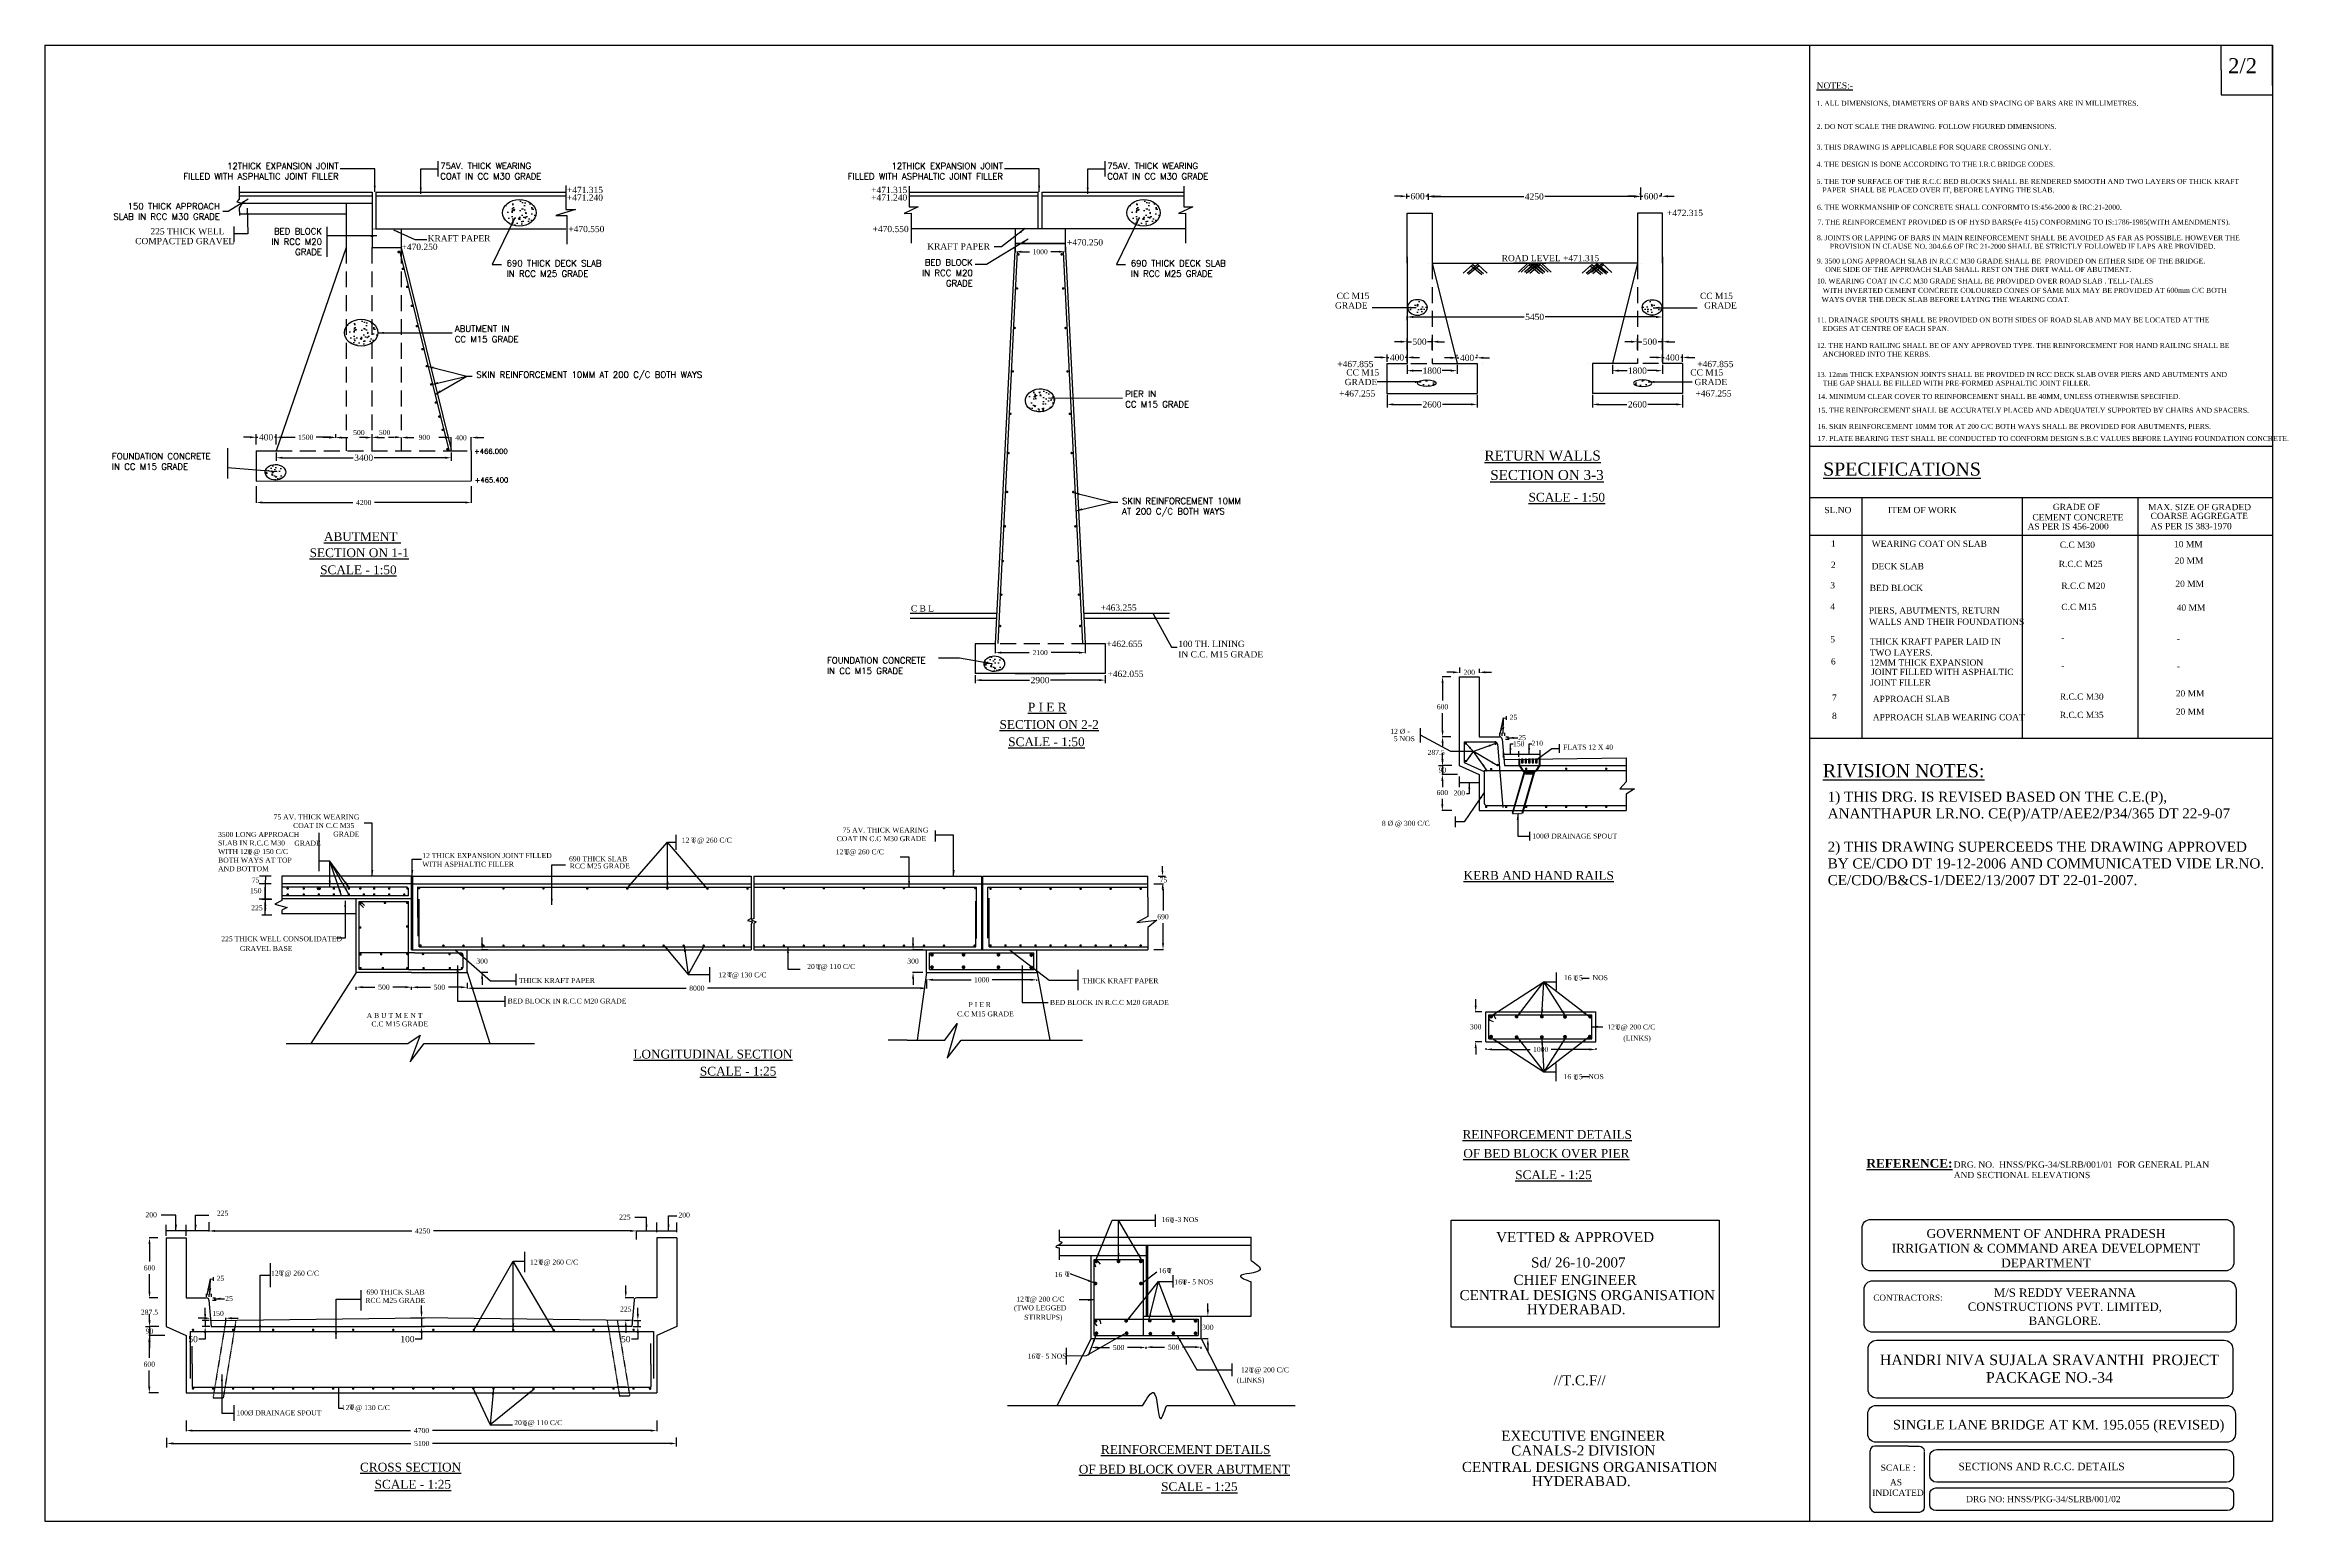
# Model space of a CAD drawing. Header units: millimetres. Extents: x 173 to 1182, y 179 to 1915.
# Drawn here: x 173 to 1068, y 179 to 769 of the extents above; entities that cross this region are included whole.
import ezdxf

# ---------------------------------------------------------------- set-up
doc = ezdxf.new("R2010")
doc.units = ezdxf.units.MM
doc.linetypes.add('DASHED', pattern=[0.75, 0.5, -0.25])
doc.linetypes.add('HIDDEN', pattern=[9.525, 6.35, -3.175])
doc.layers.add('SHEET', color=3, linetype='Continuous')
doc.styles.add('ROMANS', font='romans')
doc.styles.get("Standard").update_dxf_attribs({"font": 'times.ttf'})
doc.styles.add('TIMES NEW ROMAN', font='times.ttf')
doc.dimstyles.new('ISO-25', dxfattribs={"dimtxt": 2.5, "dimasz": 2.5, "dimexe": 1.25, "dimexo": 0.625, "dimtad": 0, "dimtih": 1, "dimtoh": 1, "dimlfac": 100, "dimtxsty": 'TIMES NEW ROMAN', "dimcen": 2.5, "dimadec": 0, "dimazin": 0, "dimtfac": 1, "dimtmove": 0, "dimatfit": 3, "dimfxl": 1, "dimarcsym": 0})
doc.dimstyles.get("Standard").update_dxf_attribs({"dimtxt": 2, "dimasz": 2.5, "dimexe": 0.18, "dimexo": 0.18, "dimgap": 1.5, "dimtad": 0, "dimtih": 1, "dimtoh": 1, "dimdec": 0, "dimlfac": 100, "dimzin": 0, "dimdsep": 46, "dimtxsty": 'ROMANS', "dimcen": 0.09, "dimadec": 0, "dimazin": 0, "dimtfac": 1, "dimtdec": 0, "dimtofl": 0, "dimtmove": 1, "dimatfit": 1, "dimfxl": 1, "dimtolj": 1, "dimtzin": 0, "dimarcsym": 0})
doc.dimstyles.new('STANDARD$0', dxfattribs={"dimscale": 88.888889, "dimtxt": 0.02, "dimasz": 0.02, "dimexe": 0.1, "dimexo": 0.1, "dimgap": 0.09, "dimtad": 2, "dimtih": 1, "dimtoh": 1, "dimdec": 0, "dimzin": 1, "dimdsep": 46, "dimtxsty": 'Standard', "dimcen": 0.09, "dimadec": 0, "dimazin": 0, "dimtfac": 1, "dimtdec": 4, "dimtofl": 0, "dimtmove": 0, "dimatfit": 3, "dimfxl": 1, "dimtolj": 1, "dimtzin": 1, "dimarcsym": 0})
doc.dimstyles.new('STANDARD$7', dxfattribs={"dimtxt": 2, "dimasz": 2, "dimexe": 1.25, "dimexo": 0.625, "dimtad": 1, "dimdec": 0, "dimlfac": 0.5, "dimdsep": 46, "dimtxsty": 'Standard', "dimcen": 2.5, "dimadec": 0, "dimazin": 0, "dimtfac": 1, "dimtdec": 0, "dimtmove": 0, "dimatfit": 3, "dimfxl": 1, "dimtolj": 1, "dimtzin": 0, "dimarcsym": 0})

# ---------------------------------------------------------------- blocks, each defined once
blk = doc.blocks.new('*D21')
at = {"color": 0, "linetype": 'ByBlock', "lineweight": -2, "transparency": 16777216}
for p, q in [((717.47, 660.19), (717.47, 658.67)), ((719.97, 659.92), (764.35, 659.92)), ((817.04, 659.92), (772.67, 659.92)), ((819.54, 660.19), (819.54, 658.67))]:
    blk.add_line(p, q, dxfattribs=at)
at = {"color": 0, "linetype": 'ByBlock', "transparency": 16777216}
for points in [[(719.97, 660.33), (719.97, 659.5), (717.47, 659.92)], [(817.04, 660.33), (817.04, 659.5), (819.54, 659.92)]]:
    blk.add_solid(points, dxfattribs=at)
at = {"layer": 'Defpoints', "color": 0, "linetype": 'ByBlock', "transparency": 16777216}
for p in [(717.47, 660.81), (717.47, 659.92), (819.54, 660.81)]:
    blk.add_point(p, dxfattribs=at)
at = {"color": 0, "linetype": 'ByBlock', "transparency": 16777216, "insert": (768.51, 659.92), "char_height": 2.5, "attachment_point": 5}
blk.add_mtext('5450', dxfattribs=at)
blk = doc.blocks.new('*D22')
at = {"color": 0, "linetype": 'ByBlock', "lineweight": -2, "transparency": 16777216}
for p, q in [((725.98, 709.07), (725.98, 706.78)), ((728.48, 708.03), (764.14, 708.03)), ((808.24, 708.03), (772.58, 708.03)), ((810.74, 711.67), (810.74, 706.78))]:
    blk.add_line(p, q, dxfattribs=at)
at = {"color": 0, "linetype": 'ByBlock', "transparency": 16777216}
for points in [[(728.48, 708.44), (728.48, 707.61), (725.98, 708.03)], [(808.24, 708.44), (808.24, 707.61), (810.74, 708.03)]]:
    blk.add_solid(points, dxfattribs=at)
at = {"layer": 'Defpoints', "color": 0, "linetype": 'ByBlock', "transparency": 16777216}
for p in [(725.98, 709.7), (725.98, 708.03), (810.74, 712.3)]:
    blk.add_point(p, dxfattribs=at)
at = {"color": 0, "linetype": 'ByBlock', "transparency": 16777216, "insert": (768.36, 708.03), "char_height": 2.5, "attachment_point": 5}
blk.add_mtext('4250', dxfattribs=at)
blk = doc.blocks.new('*D23')
at = {"color": 0, "linetype": 'ByBlock', "lineweight": -2, "transparency": 16777216}
for p, q in [((714.99, 708.18), (712.49, 708.18)), ((717.49, 707.3), (717.49, 709.18)), ((717.49, 708.18), (718.48, 708.18)), ((725.98, 708.18), (724.98, 708.18)), ((725.98, 708.09), (725.98, 709.18)), ((728.48, 708.18), (730.98, 708.18))]:
    blk.add_line(p, q, dxfattribs=at)
at = {"color": 0, "linetype": 'ByBlock', "transparency": 16777216}
for points in [[(714.99, 708.59), (714.99, 707.76), (717.49, 708.18)], [(728.48, 708.59), (728.48, 707.76), (725.98, 708.18)]]:
    blk.add_solid(points, dxfattribs=at)
at = {"layer": 'Defpoints', "color": 0, "linetype": 'ByBlock', "transparency": 16777216}
for p in [(717.49, 708.18), (717.49, 707.05), (725.98, 707.84)]:
    blk.add_point(p, dxfattribs=at)
at = {"color": 0, "linetype": 'ByBlock', "transparency": 16777216, "insert": (721.73, 708.18), "char_height": 2.5, "attachment_point": 5}
blk.add_mtext('600', dxfattribs=at)
blk = doc.blocks.new('*D24')
at = {"color": 0, "linetype": 'ByBlock', "lineweight": -2, "transparency": 16777216}
for p, q in [((808.24, 708.14), (805.74, 708.14)), ((810.74, 708.6), (810.74, 709.39)), ((810.74, 708.14), (811.73, 708.14)), ((819.23, 708.14), (818.23, 708.14)), ((819.23, 708.43), (819.23, 709.39)), ((821.73, 708.14), (824.23, 708.14))]:
    blk.add_line(p, q, dxfattribs=at)
at = {"color": 0, "linetype": 'ByBlock', "transparency": 16777216}
for points in [[(808.24, 708.56), (808.24, 707.73), (810.74, 708.14)], [(821.73, 708.56), (821.73, 707.73), (819.23, 708.14)]]:
    blk.add_solid(points, dxfattribs=at)
at = {"layer": 'Defpoints', "color": 0, "linetype": 'ByBlock', "transparency": 16777216}
for p in [(810.74, 708.14), (810.74, 707.97), (819.23, 707.81)]:
    blk.add_point(p, dxfattribs=at)
at = {"color": 0, "linetype": 'ByBlock', "transparency": 16777216, "insert": (814.98, 708.14), "char_height": 2.5, "attachment_point": 5}
blk.add_mtext('600', dxfattribs=at)
blk = doc.blocks.new('*D29')
at = {"color": 0, "lineweight": -2, "transparency": 16777216}
for p, q in [((591.27, 248.16), (591.27, 248.22)), ((593.77, 248.04), (598.68, 248.04)), ((610.77, 248.04), (605.86, 248.04)), ((613.27, 248.16), (613.27, 248.22))]:
    blk.add_line(p, q, dxfattribs=at)
at = {"color": 0, "transparency": 16777216}
for points in [[(593.77, 248.46), (593.77, 247.63), (591.27, 248.04)], [(610.77, 248.46), (610.77, 247.63), (613.27, 248.04)]]:
    blk.add_solid(points, dxfattribs=at)
at = {"layer": 'Defpoints', "color": 0, "transparency": 16777216}
for p in [(591.27, 248.04), (591.27, 247.98), (613.27, 247.98)]:
    blk.add_point(p, dxfattribs=at)
at = {"color": 0, "transparency": 16777216, "insert": (602.27, 248.04), "char_height": 2, "attachment_point": 5}
blk.add_mtext('\\A1;500', dxfattribs=at)
blk = doc.blocks.new('*D30')
at = {"color": 0, "lineweight": -2, "transparency": 16777216}
for p, q in [((525.6, 393.43), (525.6, 395.18)), ((528.1, 395), (543.37, 395)), ((567.1, 395), (551.83, 395)), ((569.6, 394.6), (569.6, 395.18))]:
    blk.add_line(p, q, dxfattribs=at)
at = {"color": 0, "transparency": 16777216}
for points in [[(528.1, 395.42), (528.1, 394.59), (525.6, 395)], [(567.1, 395.42), (567.1, 394.59), (569.6, 395)]]:
    blk.add_solid(points, dxfattribs=at)
at = {"layer": 'Defpoints', "color": 0, "transparency": 16777216}
for p in [(525.6, 395), (569.6, 394.42), (525.6, 393.25)]:
    blk.add_point(p, dxfattribs=at)
at = {"color": 0, "transparency": 16777216, "insert": (547.6, 395), "char_height": 2, "attachment_point": 5}
blk.add_mtext('\\A1;1000', dxfattribs=at)
blk = doc.blocks.new('*D31')
at = {"color": 0, "lineweight": -2, "transparency": 16777216}
for p, q in [((218.41, 291.89), (214.91, 291.89)), ((215.09, 289.39), (215.09, 282.41)), ((215.09, 270.39), (215.09, 277.38)), ((218.41, 267.89), (214.91, 267.89))]:
    blk.add_line(p, q, dxfattribs=at)
at = {"color": 0, "transparency": 16777216}
for points in [[(214.67, 289.39), (215.51, 289.39), (215.09, 291.89)], [(214.67, 270.39), (215.51, 270.39), (215.09, 267.89)]]:
    blk.add_solid(points, dxfattribs=at)
at = {"layer": 'Defpoints', "color": 0, "transparency": 16777216}
for p in [(215.09, 291.89), (218.59, 291.89), (218.59, 267.89)]:
    blk.add_point(p, dxfattribs=at)
at = {"color": 0, "transparency": 16777216, "insert": (215.09, 279.89), "char_height": 2, "attachment_point": 5}
blk.add_mtext('\\A1;600', dxfattribs=at)
blk = doc.blocks.new('*D32')
at = {"color": 0, "lineweight": -2, "transparency": 16777216}
for p, q in [((224.56, 209.69), (319.52, 209.69)), ((423.14, 209.69), (328.18, 209.69))]:
    blk.add_line(p, q, dxfattribs=at)
at = {"color": 0, "transparency": 16777216}
for points in [[(224.56, 210.1), (224.56, 209.27), (222.06, 209.69)], [(423.14, 210.1), (423.14, 209.27), (425.64, 209.69)]]:
    blk.add_solid(points, dxfattribs=at)
at = {"layer": 'Defpoints', "color": 0, "transparency": 16777216}
for p in [(222.06, 209.69), (425.64, 209.69), (425.64, 209.69)]:
    blk.add_point(p, dxfattribs=at)
at = {"color": 0, "transparency": 16777216, "insert": (323.85, 209.69), "char_height": 2, "attachment_point": 5}
blk.add_mtext('\\A1;5100', dxfattribs=at)
blk = doc.blocks.new('*D33')
at = {"color": 0, "lineweight": -2, "transparency": 16777216}
for p, q in [((229.77, 218.87), (229.77, 214.65)), ((232.27, 214.83), (319.4, 214.83)), ((415.27, 214.83), (328.15, 214.83)), ((417.77, 218.87), (417.77, 214.65))]:
    blk.add_line(p, q, dxfattribs=at)
at = {"color": 0, "transparency": 16777216}
for points in [[(232.27, 215.25), (232.27, 214.42), (229.77, 214.83)], [(415.27, 215.25), (415.27, 214.42), (417.77, 214.83)]]:
    blk.add_solid(points, dxfattribs=at)
at = {"layer": 'Defpoints', "color": 0, "transparency": 16777216}
for p in [(229.77, 219.05), (417.77, 219.05), (417.77, 214.83)]:
    blk.add_point(p, dxfattribs=at)
at = {"color": 0, "transparency": 16777216, "insert": (323.77, 214.83), "char_height": 2, "attachment_point": 5}
blk.add_mtext('\\A1;4700', dxfattribs=at)
blk = doc.blocks.new('*D34')
at = {"color": 0, "lineweight": -2, "transparency": 16777216}
for p, q in [((731.64, 483.12), (731.64, 485.62)), ((730.07, 480.62), (731.82, 480.62)), ((737.71, 477.02), (731.46, 477.02)), ((731.64, 480.62), (731.64, 477.02)), ((731.64, 474.52), (731.64, 472.02))]:
    blk.add_line(p, q, dxfattribs=at)
at = {"color": 0, "transparency": 16777216}
for points in [[(731.23, 483.12), (732.06, 483.12), (731.64, 480.62)], [(731.23, 474.52), (732.06, 474.52), (731.64, 477.02)]]:
    blk.add_solid(points, dxfattribs=at)
at = {"layer": 'Defpoints', "color": 0, "transparency": 16777216}
for p in [(729.89, 480.62), (731.64, 477.02), (737.89, 477.02)]:
    blk.add_point(p, dxfattribs=at)
at = {"color": 0, "transparency": 16777216, "insert": (731.64, 478.82), "char_height": 2, "attachment_point": 5}
blk.add_mtext('\\A1;90', dxfattribs=at)
blk = doc.blocks.new('*D35')
at = {"color": 0, "lineweight": -2, "transparency": 16777216}
for p, q in [((735.35, 477.02), (731.44, 477.02)), ((731.62, 474.52), (731.62, 472.33)), ((731.62, 465.12), (731.62, 467.3)), ((735.35, 462.62), (731.44, 462.62))]:
    blk.add_line(p, q, dxfattribs=at)
at = {"color": 0, "transparency": 16777216}
for points in [[(731.2, 474.52), (732.04, 474.52), (731.62, 477.02)], [(731.2, 465.12), (732.04, 465.12), (731.62, 462.62)]]:
    blk.add_solid(points, dxfattribs=at)
at = {"layer": 'Defpoints', "color": 0, "transparency": 16777216}
for p in [(735.53, 477.02), (731.62, 462.62), (735.53, 462.62)]:
    blk.add_point(p, dxfattribs=at)
at = {"color": 0, "transparency": 16777216, "insert": (731.62, 469.82), "char_height": 2, "attachment_point": 5}
blk.add_mtext('\\A1;600', dxfattribs=at)
blk = doc.blocks.new('*D36')
at = {"color": 0, "lineweight": -2, "transparency": 16777216}
for p, q in [((218.75, 252.79), (214.84, 252.79)), ((215.02, 250.29), (215.02, 243.87)), ((215.02, 232.41), (215.02, 238.83)), ((218.75, 229.91), (214.84, 229.91))]:
    blk.add_line(p, q, dxfattribs=at)
at = {"color": 0, "transparency": 16777216}
for points in [[(214.6, 250.29), (215.43, 250.29), (215.02, 252.79)], [(214.6, 232.41), (215.43, 232.41), (215.02, 229.91)]]:
    blk.add_solid(points, dxfattribs=at)
at = {"layer": 'Defpoints', "color": 0, "transparency": 16777216}
for p in [(218.93, 252.79), (215.02, 229.91), (218.93, 229.91)]:
    blk.add_point(p, dxfattribs=at)
at = {"color": 0, "transparency": 16777216, "insert": (215.02, 241.35), "char_height": 2, "attachment_point": 5}
blk.add_mtext('\\A1;600', dxfattribs=at)
blk = doc.blocks.new('*D37')
at = {"color": 0, "lineweight": -2, "transparency": 16777216}
for p, q in [((215.09, 270.39), (215.09, 272.89)), ((218.41, 267.89), (214.91, 267.89)), ((218.77, 256.39), (214.91, 256.39)), ((215.09, 253.89), (215.09, 251.39))]:
    blk.add_line(p, q, dxfattribs=at)
at = {"color": 0, "transparency": 16777216}
for points in [[(214.67, 270.39), (215.51, 270.39), (215.09, 267.89)], [(214.67, 253.89), (215.51, 253.89), (215.09, 256.39)]]:
    blk.add_solid(points, dxfattribs=at)
at = {"layer": 'Defpoints', "color": 0, "transparency": 16777216}
for p in [(218.59, 267.89), (215.09, 256.39), (218.95, 256.39)]:
    blk.add_point(p, dxfattribs=at)
at = {"color": 0, "transparency": 16777216, "insert": (215.09, 262.14), "char_height": 2, "attachment_point": 5}
blk.add_mtext('\\A1;287.5', dxfattribs=at)
blk = doc.blocks.new('*D38')
at = {"color": 0, "lineweight": -2, "transparency": 16777216}
for p, q in [((738.44, 519.77), (738.44, 517.72)), ((746.3, 519.25), (746.3, 517.72)), ((735.94, 517.9), (733.44, 517.9)), ((748.8, 517.9), (751.3, 517.9))]:
    blk.add_line(p, q, dxfattribs=at)
at = {"color": 0, "transparency": 16777216}
for points in [[(735.94, 518.31), (735.94, 517.48), (738.44, 517.9)], [(748.8, 518.31), (748.8, 517.48), (746.3, 517.9)]]:
    blk.add_solid(points, dxfattribs=at)
at = {"layer": 'Defpoints', "color": 0, "transparency": 16777216}
for p in [(738.44, 519.95), (746.3, 519.43), (746.3, 517.9)]:
    blk.add_point(p, dxfattribs=at)
at = {"color": 0, "transparency": 16777216, "insert": (742.37, 517.9), "char_height": 2, "attachment_point": 5}
blk.add_mtext('\\A1;200', dxfattribs=at)
blk = doc.blocks.new('*D39')
at = {"color": 0, "lineweight": -2, "transparency": 16777216}
for p, q in [((735.03, 516.12), (731.52, 516.12)), ((731.7, 513.62), (731.7, 506.63)), ((731.7, 494.62), (731.7, 501.6)), ((735.03, 492.12), (731.52, 492.12))]:
    blk.add_line(p, q, dxfattribs=at)
at = {"color": 0, "transparency": 16777216}
for points in [[(731.29, 513.62), (732.12, 513.62), (731.7, 516.12)], [(731.29, 494.62), (732.12, 494.62), (731.7, 492.12)]]:
    blk.add_solid(points, dxfattribs=at)
at = {"layer": 'Defpoints', "color": 0, "transparency": 16777216}
for p in [(731.7, 516.12), (735.21, 516.12), (735.21, 492.12)]:
    blk.add_point(p, dxfattribs=at)
at = {"color": 0, "transparency": 16777216, "insert": (731.7, 504.12), "char_height": 2, "attachment_point": 5}
blk.add_mtext('\\A1;600', dxfattribs=at)
blk = doc.blocks.new('*D40')
at = {"color": 0, "lineweight": -2, "transparency": 16777216}
for p, q in [((735.03, 492.12), (731.52, 492.12)), ((731.7, 489.62), (731.7, 488.39)), ((731.7, 483.12), (731.7, 483.35)), ((735.39, 480.62), (731.52, 480.62))]:
    blk.add_line(p, q, dxfattribs=at)
at = {"color": 0, "transparency": 16777216}
for points in [[(731.29, 489.62), (732.12, 489.62), (731.7, 492.12)], [(731.29, 483.12), (732.12, 483.12), (731.7, 480.62)]]:
    blk.add_solid(points, dxfattribs=at)
at = {"layer": 'Defpoints', "color": 0, "transparency": 16777216}
for p in [(735.21, 492.12), (731.7, 480.62), (735.57, 480.62)]:
    blk.add_point(p, dxfattribs=at)
at = {"color": 0, "transparency": 16777216, "insert": (729.15, 485.87), "char_height": 2, "attachment_point": 5}
blk.add_mtext('\\A1;287.5', dxfattribs=at)
blk = doc.blocks.new('*D41')
at = {"color": 0, "lineweight": -2, "transparency": 16777216}
for p, q in [((237.06, 259.75), (234.56, 259.75)), ((239.56, 259.07), (239.56, 259.93)), ((245.57, 259.15), (245.57, 259.93)), ((248.07, 259.75), (250.57, 259.75))]:
    blk.add_line(p, q, dxfattribs=at)
at = {"color": 0, "transparency": 16777216}
for points in [[(237.06, 260.16), (237.06, 259.33), (239.56, 259.75)], [(248.07, 260.16), (248.07, 259.33), (245.57, 259.75)]]:
    blk.add_solid(points, dxfattribs=at)
at = {"layer": 'Defpoints', "color": 0, "transparency": 16777216}
for p in [(239.56, 259.75), (239.56, 258.89), (245.57, 258.97)]:
    blk.add_point(p, dxfattribs=at)
at = {"color": 0, "transparency": 16777216, "insert": (242.51, 261.67), "char_height": 2, "attachment_point": 5}
blk.add_mtext('\\A1;150', dxfattribs=at)
blk = doc.blocks.new('*D42')
at = {"color": 0, "lineweight": -2, "transparency": 16777216}
for p, q in [((215.12, 258.89), (215.12, 261.39)), ((213.55, 256.39), (215.3, 256.39)), ((221.19, 252.79), (214.94, 252.79)), ((215.12, 256.39), (215.12, 252.79)), ((215.12, 250.29), (215.12, 247.79))]:
    blk.add_line(p, q, dxfattribs=at)
at = {"color": 0, "transparency": 16777216}
for points in [[(214.7, 258.89), (215.54, 258.89), (215.12, 256.39)], [(214.7, 250.29), (215.54, 250.29), (215.12, 252.79)]]:
    blk.add_solid(points, dxfattribs=at)
at = {"layer": 'Defpoints', "color": 0, "transparency": 16777216}
for p in [(213.37, 256.39), (215.12, 252.79), (221.37, 252.79)]:
    blk.add_point(p, dxfattribs=at)
at = {"color": 0, "transparency": 16777216, "insert": (215.12, 254.59), "char_height": 2, "attachment_point": 5}
blk.add_mtext('\\A1;90', dxfattribs=at)
blk = doc.blocks.new('*D43')
at = {"color": 0, "lineweight": -2, "transparency": 16777216}
for p, q in [((748.94, 367.74), (748.94, 367)), ((751.44, 367.18), (766.69, 367.18)), ((790.39, 367.18), (775.14, 367.18)), ((792.89, 367.74), (792.89, 367))]:
    blk.add_line(p, q, dxfattribs=at)
at = {"color": 0, "transparency": 16777216}
for points in [[(751.44, 367.59), (751.44, 366.76), (748.94, 367.18)], [(790.39, 367.59), (790.39, 366.76), (792.89, 367.18)]]:
    blk.add_solid(points, dxfattribs=at)
at = {"layer": 'Defpoints', "color": 0, "transparency": 16777216}
for p in [(748.94, 367.92), (748.94, 367.18), (792.89, 367.92)]:
    blk.add_point(p, dxfattribs=at)
at = {"color": 0, "transparency": 16777216, "insert": (770.91, 367.18), "char_height": 2, "attachment_point": 5}
blk.add_mtext('\\A1;1000', dxfattribs=at)
blk = doc.blocks.new('*D44')
at = {"color": 0, "lineweight": -2, "transparency": 16777216}
for p, q in [((744.94, 384.71), (744.94, 387.21)), ((747.38, 382.21), (744.76, 382.21)), ((747.38, 370.21), (744.76, 370.21)), ((744.94, 367.71), (744.94, 365.21))]:
    blk.add_line(p, q, dxfattribs=at)
at = {"color": 0, "transparency": 16777216}
for points in [[(744.53, 384.71), (745.36, 384.71), (744.94, 382.21)], [(744.53, 367.71), (745.36, 367.71), (744.94, 370.21)]]:
    blk.add_solid(points, dxfattribs=at)
at = {"layer": 'Defpoints', "color": 0, "transparency": 16777216}
for p in [(744.94, 382.21), (747.56, 382.21), (747.56, 370.21)]:
    blk.add_point(p, dxfattribs=at)
at = {"color": 0, "transparency": 16777216, "insert": (744.94, 376.21), "char_height": 2, "attachment_point": 5}
blk.add_mtext('\\A1;300', dxfattribs=at)
blk = doc.blocks.new('*D45')
at = {"color": 0, "lineweight": -2, "transparency": 16777216}
for p, q in [((405.38, 270.39), (405.38, 272.89)), ((408.6, 267.89), (405.2, 267.89)), ((406.68, 258.89), (405.2, 258.89)), ((405.38, 256.39), (405.38, 253.89))]:
    blk.add_line(p, q, dxfattribs=at)
at = {"color": 0, "transparency": 16777216}
for points in [[(404.97, 270.39), (405.8, 270.39), (405.38, 267.89)], [(404.97, 256.39), (405.8, 256.39), (405.38, 258.89)]]:
    blk.add_solid(points, dxfattribs=at)
at = {"layer": 'Defpoints', "color": 0, "transparency": 16777216}
for p in [(408.78, 267.89), (405.38, 258.89), (406.86, 258.89)]:
    blk.add_point(p, dxfattribs=at)
at = {"color": 0, "transparency": 16777216, "insert": (405.38, 263.39), "char_height": 2, "attachment_point": 5}
blk.add_mtext('\\A1;225', dxfattribs=at)
blk = doc.blocks.new('*D46')
at = {"color": 0, "lineweight": -2, "transparency": 16777216}
for p, q in [((525.57, 393.68), (525.57, 391.46)), ((342, 392.87), (342, 391.46)), ((344.5, 391.64), (429.47, 391.64)), ((523.07, 391.64), (438.09, 391.64))]:
    blk.add_line(p, q, dxfattribs=at)
at = {"color": 0, "transparency": 16777216}
for points in [[(344.5, 392.06), (344.5, 391.22), (342, 391.64)], [(523.07, 392.06), (523.07, 391.22), (525.57, 391.64)]]:
    blk.add_solid(points, dxfattribs=at)
at = {"layer": 'Defpoints', "color": 0, "transparency": 16777216}
for p in [(525.57, 393.86), (342, 393.05), (525.57, 391.64)]:
    blk.add_point(p, dxfattribs=at)
at = {"color": 0, "transparency": 16777216, "insert": (433.78, 391.64), "char_height": 2, "attachment_point": 5}
blk.add_mtext('\\A1;8000', dxfattribs=at)
blk = doc.blocks.new('*D47')
at = {"color": 0, "lineweight": -2, "transparency": 16777216}
for p, q in [((238.77, 298.12), (238.77, 294.45)), ((241.27, 294.63), (319.86, 294.63)), ((407.19, 294.63), (328.61, 294.63)), ((409.69, 291.19), (409.69, 294.81))]:
    blk.add_line(p, q, dxfattribs=at)
at = {"color": 0, "transparency": 16777216}
for points in [[(241.27, 295.05), (241.27, 294.22), (238.77, 294.63)], [(407.19, 295.05), (407.19, 294.22), (409.69, 294.63)]]:
    blk.add_solid(points, dxfattribs=at)
at = {"layer": 'Defpoints', "color": 0, "transparency": 16777216}
for p in [(238.77, 298.3), (409.69, 294.63), (409.69, 291.01)]:
    blk.add_point(p, dxfattribs=at)
at = {"color": 0, "transparency": 16777216, "insert": (324.23, 294.63), "char_height": 2, "attachment_point": 5}
blk.add_mtext('\\A1;4250', dxfattribs=at)
blk = doc.blocks.new('*D48')
at = {"color": 0, "lineweight": -2, "transparency": 16777216}
for p, q in [((347.98, 409.46), (347.98, 411.96)), ((350.27, 406.96), (347.8, 406.96)), ((350.27, 397.96), (347.8, 397.96)), ((347.98, 395.46), (347.98, 392.96))]:
    blk.add_line(p, q, dxfattribs=at)
at = {"color": 0, "transparency": 16777216}
for points in [[(347.56, 409.46), (348.39, 409.46), (347.98, 406.96)], [(347.56, 395.46), (348.39, 395.46), (347.98, 397.96)]]:
    blk.add_solid(points, dxfattribs=at)
at = {"layer": 'Defpoints', "color": 0, "transparency": 16777216}
for p in [(347.98, 406.96), (350.45, 406.96), (350.45, 397.96)]:
    blk.add_point(p, dxfattribs=at)
at = {"color": 0, "transparency": 16777216, "insert": (347.98, 402.46), "char_height": 2, "attachment_point": 5}
blk.add_mtext('\\A1;300', dxfattribs=at)
blk = doc.blocks.new('*D49')
at = {"color": 0, "lineweight": -2, "transparency": 16777216}
for p, q in [((297.7, 390.95), (297.7, 392.24)), ((300.2, 392.06), (305.18, 392.06)), ((317.34, 392.06), (312.36, 392.06)), ((319.84, 390.95), (319.84, 392.24))]:
    blk.add_line(p, q, dxfattribs=at)
at = {"color": 0, "transparency": 16777216}
for points in [[(300.2, 392.48), (300.2, 391.64), (297.7, 392.06)], [(317.34, 392.48), (317.34, 391.64), (319.84, 392.06)]]:
    blk.add_solid(points, dxfattribs=at)
at = {"layer": 'Defpoints', "color": 0, "transparency": 16777216}
for p in [(297.7, 392.06), (297.7, 390.77), (319.84, 390.77)]:
    blk.add_point(p, dxfattribs=at)
at = {"color": 0, "transparency": 16777216, "insert": (308.77, 392.06), "char_height": 2, "attachment_point": 5}
blk.add_mtext('\\A1;500', dxfattribs=at)
blk = doc.blocks.new('*D50')
at = {"color": 0, "lineweight": -2, "transparency": 16777216}
for p, q in [((342, 393.79), (342, 391.84)), ((319.84, 391.9), (319.84, 391.84)), ((322.34, 392.02), (327.33, 392.02)), ((339.5, 392.02), (334.51, 392.02))]:
    blk.add_line(p, q, dxfattribs=at)
at = {"color": 0, "transparency": 16777216}
for points in [[(322.34, 392.44), (322.34, 391.61), (319.84, 392.02)], [(339.5, 392.44), (339.5, 391.61), (342, 392.02)]]:
    blk.add_solid(points, dxfattribs=at)
at = {"layer": 'Defpoints', "color": 0, "transparency": 16777216}
for p in [(342, 393.97), (319.84, 392.08), (342, 392.02)]:
    blk.add_point(p, dxfattribs=at)
at = {"color": 0, "transparency": 16777216, "insert": (330.92, 392.02), "char_height": 2, "attachment_point": 5}
blk.add_mtext('\\A1;500', dxfattribs=at)
blk = doc.blocks.new('*D25')
at = {"color": 0, "lineweight": -2, "transparency": 16777216}
for p, q in [((520.16, 409.46), (520.16, 411.96)), ((524.09, 406.96), (519.98, 406.96)), ((524.09, 397.96), (519.98, 397.96)), ((520.16, 395.46), (520.16, 392.96))]:
    blk.add_line(p, q, dxfattribs=at)
at = {"color": 0, "transparency": 16777216}
for points in [[(519.75, 409.46), (520.58, 409.46), (520.16, 406.96)], [(519.75, 395.46), (520.58, 395.46), (520.16, 397.96)]]:
    blk.add_solid(points, dxfattribs=at)
at = {"layer": 'Defpoints', "color": 0, "transparency": 16777216}
for p in [(524.27, 406.96), (520.16, 397.96), (524.27, 397.96)]:
    blk.add_point(p, dxfattribs=at)
at = {"color": 0, "transparency": 16777216, "insert": (520.16, 402.46), "char_height": 2, "attachment_point": 5}
blk.add_mtext('\\A1;300', dxfattribs=at)
blk = doc.blocks.new('*D26')
at = {"color": 0, "lineweight": -2, "transparency": 16777216}
for p, q in [((613.27, 247.53), (613.27, 248.36)), ((615.77, 248.18), (620.68, 248.18)), ((632.77, 248.18), (627.86, 248.18)), ((635.27, 247.53), (635.27, 248.36))]:
    blk.add_line(p, q, dxfattribs=at)
at = {"color": 0, "transparency": 16777216}
for points in [[(615.77, 248.6), (615.77, 247.77), (613.27, 248.18)], [(632.77, 248.6), (632.77, 247.77), (635.27, 248.18)]]:
    blk.add_solid(points, dxfattribs=at)
at = {"layer": 'Defpoints', "color": 0, "transparency": 16777216}
for p in [(613.27, 248.18), (613.27, 247.35), (635.27, 247.35)]:
    blk.add_point(p, dxfattribs=at)
at = {"color": 0, "transparency": 16777216, "insert": (624.27, 248.18), "char_height": 2, "attachment_point": 5}
blk.add_mtext('\\A1;500', dxfattribs=at)
blk = doc.blocks.new('*D27')
at = {"color": 0, "lineweight": -2, "transparency": 16777216}
for p, q in [((635.74, 260.62), (638.12, 260.62)), ((637.94, 263.12), (637.94, 265.62)), ((635.74, 251.62), (638.12, 251.62)), ((637.94, 249.12), (637.94, 246.62))]:
    blk.add_line(p, q, dxfattribs=at)
at = {"color": 0, "transparency": 16777216}
for points in [[(637.52, 263.12), (638.36, 263.12), (637.94, 260.62)], [(637.52, 249.12), (638.36, 249.12), (637.94, 251.62)]]:
    blk.add_solid(points, dxfattribs=at)
at = {"layer": 'Defpoints', "color": 0, "transparency": 16777216}
for p in [(635.56, 260.62), (637.94, 260.62), (635.56, 251.62)]:
    blk.add_point(p, dxfattribs=at)
at = {"color": 0, "transparency": 16777216, "insert": (637.94, 256.12), "char_height": 2, "attachment_point": 5}
blk.add_mtext('\\A1;300', dxfattribs=at)
blk = doc.blocks.new('*D28')
at = {"color": 0, "lineweight": -2, "transparency": 16777216}
for p, q in [((616.39, 433.31), (620.2, 433.31)), ((620.02, 430.81), (620.02, 422.71)), ((620.02, 409.57), (620.02, 417.67)), ((616.39, 407.07), (620.2, 407.07))]:
    blk.add_line(p, q, dxfattribs=at)
at = {"color": 0, "transparency": 16777216}
for points in [[(619.61, 430.81), (620.44, 430.81), (620.02, 433.31)], [(619.61, 409.57), (620.44, 409.57), (620.02, 407.07)]]:
    blk.add_solid(points, dxfattribs=at)
at = {"layer": 'Defpoints', "color": 0, "transparency": 16777216}
for p in [(616.21, 433.31), (616.21, 407.07), (620.02, 407.07)]:
    blk.add_point(p, dxfattribs=at)
at = {"color": 0, "transparency": 16777216, "insert": (620.02, 420.19), "char_height": 2, "attachment_point": 5}
blk.add_mtext('\\A1;690', dxfattribs=at)
blk = doc.blocks.new('*D52')
at = {"color": 0, "lineweight": -2, "transparency": 16777216}
for p, q in [((265.69, 610.59), (265.69, 612.02)), ((268.19, 611.84), (273.3, 611.84)), ((286.87, 611.84), (281.75, 611.84)), ((289.37, 613.03), (289.37, 611.66))]:
    blk.add_line(p, q, dxfattribs=at)
at = {"color": 0, "transparency": 16777216}
for points in [[(268.19, 612.26), (268.19, 611.42), (265.69, 611.84)], [(286.87, 612.26), (286.87, 611.42), (289.37, 611.84)]]:
    blk.add_solid(points, dxfattribs=at)
at = {"layer": 'Defpoints', "color": 0, "transparency": 16777216}
for p in [(265.69, 610.41), (289.37, 613.21), (289.37, 611.84)]:
    blk.add_point(p, dxfattribs=at)
at = {"color": 0, "transparency": 16777216, "insert": (277.53, 611.84), "char_height": 2, "attachment_point": 5}
blk.add_mtext('\\A1;1500', dxfattribs=at)
blk = doc.blocks.new('*D53')
at = {"color": 0, "lineweight": -2, "transparency": 16777216}
for p, q in [((333.17, 611.73), (330.67, 611.73)), ((335.67, 606.53), (335.67, 611.91)), ((343.66, 606.53), (343.66, 611.91)), ((346.16, 611.73), (348.66, 611.73))]:
    blk.add_line(p, q, dxfattribs=at)
at = {"color": 0, "transparency": 16777216}
for points in [[(333.17, 612.14), (333.17, 611.31), (335.67, 611.73)], [(346.16, 612.14), (346.16, 611.31), (343.66, 611.73)]]:
    blk.add_solid(points, dxfattribs=at)
at = {"layer": 'Defpoints', "color": 0, "transparency": 16777216}
for p in [(343.66, 611.73), (335.67, 606.35), (343.66, 606.35)]:
    blk.add_point(p, dxfattribs=at)
at = {"color": 0, "transparency": 16777216, "insert": (339.57, 611.63), "char_height": 2, "attachment_point": 5}
blk.add_mtext('\\A1;400', dxfattribs=at)
blk = doc.blocks.new('*D54')
at = {"color": 0, "lineweight": -2, "transparency": 16777216}
for p, q in [((257.69, 592.26), (257.69, 585.59)), ((343.67, 592.26), (343.67, 585.59)), ((260.19, 585.77), (296.3, 585.77)), ((341.17, 585.77), (305.06, 585.77))]:
    blk.add_line(p, q, dxfattribs=at)
at = {"color": 0, "transparency": 16777216}
for points in [[(260.19, 586.19), (260.19, 585.36), (257.69, 585.77)], [(341.17, 586.19), (341.17, 585.36), (343.67, 585.77)]]:
    blk.add_solid(points, dxfattribs=at)
at = {"layer": 'Defpoints', "color": 0, "transparency": 16777216}
for p in [(257.69, 592.44), (343.67, 592.44), (343.67, 585.77)]:
    blk.add_point(p, dxfattribs=at)
at = {"color": 0, "transparency": 16777216, "insert": (300.68, 585.77), "char_height": 2, "attachment_point": 5}
blk.add_mtext('\\A1;4200', dxfattribs=at)
blk = doc.blocks.new('*D55')
at = {"color": 0, "lineweight": -2, "transparency": 16777216}
for p, q in [((560.94, 695.11), (560.94, 685.8)), ((580.94, 695.11), (580.94, 685.8)), ((563.44, 685.98), (566.71, 685.98)), ((578.44, 685.98), (575.17, 685.98))]:
    blk.add_line(p, q, dxfattribs=at)
at = {"color": 0, "transparency": 16777216}
for points in [[(563.44, 686.4), (563.44, 685.56), (560.94, 685.98)], [(578.44, 686.4), (578.44, 685.56), (580.94, 685.98)]]:
    blk.add_solid(points, dxfattribs=at)
at = {"layer": 'Defpoints', "color": 0, "transparency": 16777216}
for p in [(560.94, 695.29), (580.94, 695.29), (580.94, 685.98)]:
    blk.add_point(p, dxfattribs=at)
at = {"color": 0, "transparency": 16777216, "insert": (570.94, 685.98), "char_height": 2, "attachment_point": 5}
blk.add_mtext('\\A1;1000', dxfattribs=at)
blk = doc.blocks.new('*D56')
at = {"color": 0, "lineweight": -2, "transparency": 16777216}
for p, q in [((552.94, 529.25), (552.94, 525.59)), ((588.94, 529.25), (588.94, 525.59)), ((555.44, 525.77), (566.57, 525.77)), ((586.44, 525.77), (575.31, 525.77))]:
    blk.add_line(p, q, dxfattribs=at)
at = {"color": 0, "transparency": 16777216}
for points in [[(555.44, 526.18), (555.44, 525.35), (552.94, 525.77)], [(586.44, 526.18), (586.44, 525.35), (588.94, 525.77)]]:
    blk.add_solid(points, dxfattribs=at)
at = {"layer": 'Defpoints', "color": 0, "transparency": 16777216}
for p in [(552.94, 529.43), (588.94, 529.43), (588.94, 525.77)]:
    blk.add_point(p, dxfattribs=at)
at = {"color": 0, "transparency": 16777216, "insert": (570.94, 525.77), "char_height": 2, "attachment_point": 5}
blk.add_mtext('\\A1;2100', dxfattribs=at)
blk = doc.blocks.new('*D57')
at = {"color": 0, "lineweight": -2, "transparency": 16777216}
for p, q in [((715.01, 650.02), (712.51, 650.02)), ((717.51, 646.75), (717.51, 651.27)), ((717.51, 650.02), (719.27, 650.02)), ((727.51, 650.02), (725.74, 650.02)), ((727.51, 646.75), (727.51, 651.27)), ((730.01, 650.02), (732.51, 650.02))]:
    blk.add_line(p, q, dxfattribs=at)
at = {"color": 0, "transparency": 16777216}
for points in [[(715.01, 650.44), (715.01, 649.6), (717.51, 650.02)], [(730.01, 650.44), (730.01, 649.6), (727.51, 650.02)]]:
    blk.add_solid(points, dxfattribs=at)
at = {"layer": 'Defpoints', "color": 0, "transparency": 16777216}
for p in [(717.51, 646.13), (727.51, 650.02), (727.51, 646.13)]:
    blk.add_point(p, dxfattribs=at)
at = {"color": 0, "transparency": 16777216, "insert": (722.51, 650.02), "char_height": 2.5, "attachment_point": 5}
blk.add_mtext('500', dxfattribs=at)
blk = doc.blocks.new('*D58')
at = {"color": 0, "lineweight": -2, "transparency": 16777216}
for p, q in [((544.94, 516.81), (544.94, 513.52)), ((547.44, 514.77), (566.7, 514.77)), ((594.38, 514.77), (575.12, 514.77)), ((596.88, 516.81), (596.88, 513.52))]:
    blk.add_line(p, q, dxfattribs=at)
at = {"color": 0, "transparency": 16777216}
for points in [[(547.44, 515.19), (547.44, 514.36), (544.94, 514.77)], [(594.38, 515.19), (594.38, 514.36), (596.88, 514.77)]]:
    blk.add_solid(points, dxfattribs=at)
at = {"layer": 'Defpoints', "color": 0, "transparency": 16777216}
for p in [(544.94, 517.43), (596.88, 517.43), (596.88, 514.77)]:
    blk.add_point(p, dxfattribs=at)
at = {"color": 0, "transparency": 16777216, "insert": (570.91, 514.77), "char_height": 2.5, "attachment_point": 5}
blk.add_mtext('2900', dxfattribs=at)
blk = doc.blocks.new('*D59')
at = {"color": 0, "lineweight": -2, "transparency": 16777216}
for p, q in [((255.19, 611.84), (252.69, 611.84)), ((257.69, 608.98), (257.69, 613.09)), ((257.69, 611.84), (258.39, 611.84)), ((265.69, 611.84), (264.99, 611.84)), ((265.69, 608.98), (265.69, 613.09)), ((268.19, 611.84), (270.69, 611.84))]:
    blk.add_line(p, q, dxfattribs=at)
at = {"color": 0, "transparency": 16777216}
for points in [[(255.19, 612.26), (255.19, 611.42), (257.69, 611.84)], [(268.19, 612.26), (268.19, 611.42), (265.69, 611.84)]]:
    blk.add_solid(points, dxfattribs=at)
at = {"layer": 'Defpoints', "color": 0, "transparency": 16777216}
for p in [(257.69, 608.35), (265.69, 611.84), (265.69, 608.35)]:
    blk.add_point(p, dxfattribs=at)
at = {"color": 0, "transparency": 16777216, "insert": (261.69, 611.84), "char_height": 2.5, "attachment_point": 5}
blk.add_mtext('400', dxfattribs=at)
blk = doc.blocks.new('*D60')
at = {"color": 0, "lineweight": -2, "transparency": 16777216}
for p, q in [((265.69, 605.73), (265.69, 602.4)), ((268.19, 603.65), (296.5, 603.65)), ((333.17, 603.65), (304.85, 603.65)), ((335.67, 605.73), (335.67, 602.4))]:
    blk.add_line(p, q, dxfattribs=at)
at = {"color": 0, "transparency": 16777216}
for points in [[(268.19, 604.07), (268.19, 603.23), (265.69, 603.65)], [(333.17, 604.07), (333.17, 603.23), (335.67, 603.65)]]:
    blk.add_solid(points, dxfattribs=at)
at = {"layer": 'Defpoints', "color": 0, "transparency": 16777216}
for p in [(265.69, 606.35), (335.67, 606.35), (335.67, 603.65)]:
    blk.add_point(p, dxfattribs=at)
at = {"color": 0, "transparency": 16777216, "insert": (300.68, 603.65), "char_height": 2.5, "attachment_point": 5}
blk.add_mtext('3400', dxfattribs=at)
blk = doc.blocks.new('*D61')
at = {"color": 0, "lineweight": -2, "transparency": 16777216}
for p, q in [((709.51, 642), (709.51, 644.98)), ((717.51, 642), (717.51, 644.98)), ((707.01, 643.73), (704.51, 643.73)), ((709.51, 643.73), (710.21, 643.73)), ((717.51, 643.73), (716.8, 643.73)), ((720.01, 643.73), (722.51, 643.73))]:
    blk.add_line(p, q, dxfattribs=at)
at = {"color": 0, "transparency": 16777216}
for points in [[(707.01, 644.15), (707.01, 643.32), (709.51, 643.73)], [(720.01, 644.15), (720.01, 643.32), (717.51, 643.73)]]:
    blk.add_solid(points, dxfattribs=at)
at = {"layer": 'Defpoints', "color": 0, "transparency": 16777216}
for p in [(709.51, 641.38), (717.51, 643.73), (717.51, 641.38)]:
    blk.add_point(p, dxfattribs=at)
at = {"color": 0, "transparency": 16777216, "insert": (713.51, 643.73), "char_height": 2.5, "attachment_point": 5}
blk.add_mtext('400', dxfattribs=at)
blk = doc.blocks.new('*D62')
at = {"color": 0, "lineweight": -2, "transparency": 16777216}
for p, q in [((410.2, 261.39), (410.2, 263.89)), ((410.2, 251.39), (407.7, 251.39)), ((408.4, 256.39), (411.45, 256.39)), ((408.64, 258.89), (411.45, 258.89)), ((410.2, 258.89), (410.2, 256.39)), ((410.2, 253.89), (410.2, 251.39))]:
    blk.add_line(p, q, dxfattribs=at)
at = {"color": 0, "transparency": 16777216}
for points in [[(409.79, 261.39), (410.62, 261.39), (410.2, 258.89)], [(409.79, 253.89), (410.62, 253.89), (410.2, 256.39)]]:
    blk.add_solid(points, dxfattribs=at)
at = {"layer": 'Defpoints', "color": 0, "transparency": 16777216}
for p in [(407.77, 256.39), (408.01, 258.89), (410.2, 256.39)]:
    blk.add_point(p, dxfattribs=at)
at = {"color": 0, "transparency": 16777216, "insert": (405.39, 251.39), "char_height": 2.5, "attachment_point": 5}
blk.add_mtext('50', dxfattribs=at)
blk = doc.blocks.new('*D63')
at = {"color": 0, "lineweight": -2, "transparency": 16777216}
for p, q in [((237.35, 261.39), (237.35, 263.89)), ((237.35, 251.39), (234.85, 251.39)), ((238.91, 258.89), (236.1, 258.89)), ((239.15, 256.39), (236.1, 256.39)), ((237.35, 258.89), (237.35, 256.39)), ((237.35, 253.89), (237.35, 251.39))]:
    blk.add_line(p, q, dxfattribs=at)
at = {"color": 0, "transparency": 16777216}
for points in [[(236.93, 261.39), (237.76, 261.39), (237.35, 258.89)], [(236.93, 253.89), (237.76, 253.89), (237.35, 256.39)]]:
    blk.add_solid(points, dxfattribs=at)
at = {"layer": 'Defpoints', "color": 0, "transparency": 16777216}
for p in [(237.35, 256.39), (239.54, 258.89), (239.77, 256.39)]:
    blk.add_point(p, dxfattribs=at)
at = {"color": 0, "transparency": 16777216, "insert": (232.53, 251.39), "char_height": 2.5, "attachment_point": 5}
blk.add_mtext('50', dxfattribs=at)
blk = doc.blocks.new('*D64')
at = {"color": 0, "lineweight": -2, "transparency": 16777216}
for p, q in [((319.43, 259.89), (325.02, 259.89)), ((323.77, 262.39), (323.77, 264.89)), ((323.77, 259.89), (323.77, 256.39)), ((319.43, 256.39), (325.02, 256.39)), ((323.77, 251.39), (321.27, 251.39)), ((323.77, 253.89), (323.77, 251.39))]:
    blk.add_line(p, q, dxfattribs=at)
at = {"color": 0, "transparency": 16777216}
for points in [[(323.36, 262.39), (324.19, 262.39), (323.77, 259.89)], [(323.36, 253.89), (324.19, 253.89), (323.77, 256.39)]]:
    blk.add_solid(points, dxfattribs=at)
at = {"layer": 'Defpoints', "color": 0, "transparency": 16777216}
for p in [(318.8, 259.89), (318.8, 256.39), (323.77, 256.39)]:
    blk.add_point(p, dxfattribs=at)
at = {"color": 0, "transparency": 16777216, "insert": (318.16, 251.39), "char_height": 2.5, "attachment_point": 5}
blk.add_mtext('100', dxfattribs=at)
blk = doc.blocks.new('*D123')
at = {"color": 0, "lineweight": -2, "transparency": 16777216}
for p, q in [((709.51, 628.75), (709.51, 623.71)), ((745.51, 628.75), (745.51, 623.71)), ((712.01, 624.96), (723.29, 624.96)), ((743.01, 624.96), (731.72, 624.96))]:
    blk.add_line(p, q, dxfattribs=at)
at = {"color": 0, "transparency": 16777216}
for points in [[(712.01, 625.38), (712.01, 624.54), (709.51, 624.96)], [(743.01, 625.38), (743.01, 624.54), (745.51, 624.96)]]:
    blk.add_solid(points, dxfattribs=at)
at = {"layer": 'Defpoints', "color": 0, "transparency": 16777216}
for p in [(709.51, 629.38), (745.51, 629.38), (745.51, 624.96)]:
    blk.add_point(p, dxfattribs=at)
at = {"color": 0, "transparency": 16777216, "insert": (727.51, 624.96), "char_height": 2.5, "attachment_point": 5, "style": 'TIMES NEW ROMAN'}
blk.add_mtext('2600', dxfattribs=at)
blk = doc.blocks.new('*D124')
at = {"color": 0, "lineweight": -2, "transparency": 16777216}
for p, q in [((737.51, 644.22), (737.51, 644.84)), ((745.51, 644.22), (745.51, 644.84)), ((735.01, 643.59), (732.51, 643.59)), ((737.51, 643.59), (738.21, 643.59)), ((745.51, 643.59), (744.8, 643.59)), ((748.01, 643.59), (750.51, 643.59))]:
    blk.add_line(p, q, dxfattribs=at)
at = {"color": 0, "transparency": 16777216}
for points in [[(735.01, 644.01), (735.01, 643.18), (737.51, 643.59)], [(748.01, 644.01), (748.01, 643.18), (745.51, 643.59)]]:
    blk.add_solid(points, dxfattribs=at)
at = {"layer": 'Defpoints', "color": 0, "transparency": 16777216}
for p in [(737.51, 643.59), (745.51, 643.59), (745.51, 643.59)]:
    blk.add_point(p, dxfattribs=at)
at = {"color": 0, "transparency": 16777216, "insert": (741.51, 643.59), "char_height": 2.5, "attachment_point": 5, "style": 'TIMES NEW ROMAN'}
blk.add_mtext('400', dxfattribs=at)
blk = doc.blocks.new('*D125')
at = {"color": 0, "lineweight": -2, "transparency": 16777216}
for p, q in [((717.51, 640.75), (717.51, 637.21)), ((720.01, 638.46), (723.47, 638.46)), ((735.01, 638.46), (731.54, 638.46)), ((737.51, 640.75), (737.51, 637.21))]:
    blk.add_line(p, q, dxfattribs=at)
at = {"color": 0, "transparency": 16777216}
for points in [[(720.01, 638.87), (720.01, 638.04), (717.51, 638.46)], [(735.01, 638.87), (735.01, 638.04), (737.51, 638.46)]]:
    blk.add_solid(points, dxfattribs=at)
at = {"layer": 'Defpoints', "color": 0, "transparency": 16777216}
for p in [(717.51, 641.38), (737.51, 641.38), (737.51, 638.46)]:
    blk.add_point(p, dxfattribs=at)
at = {"color": 0, "transparency": 16777216, "insert": (727.51, 638.46), "char_height": 2.5, "attachment_point": 5, "style": 'TIMES NEW ROMAN'}
blk.add_mtext('1800', dxfattribs=at)
blk = doc.blocks.new('*D129')
at = {"color": 0, "lineweight": -2, "transparency": 16777216}
for p, q in [((807.05, 650.02), (804.55, 650.02)), ((809.55, 646.75), (809.55, 651.27)), ((809.55, 650.02), (811.31, 650.02)), ((819.55, 650.02), (817.79, 650.02)), ((819.55, 646.75), (819.55, 651.27)), ((822.05, 650.02), (824.55, 650.02))]:
    blk.add_line(p, q, dxfattribs=at)
at = {"color": 0, "transparency": 16777216}
for points in [[(807.05, 650.44), (807.05, 649.6), (809.55, 650.02)], [(822.05, 650.44), (822.05, 649.6), (819.55, 650.02)]]:
    blk.add_solid(points, dxfattribs=at)
at = {"layer": 'Defpoints', "color": 0, "transparency": 16777216}
for p in [(809.55, 650.02), (809.55, 646.13), (819.55, 646.13)]:
    blk.add_point(p, dxfattribs=at)
at = {"color": 0, "transparency": 16777216, "insert": (814.55, 650.02), "char_height": 2.5, "attachment_point": 5}
blk.add_mtext('500', dxfattribs=at)
blk = doc.blocks.new('*D128')
at = {"color": 0, "lineweight": -2, "transparency": 16777216}
for p, q in [((819.55, 642), (819.55, 644.98)), ((827.55, 642), (827.55, 644.98)), ((817.05, 643.73), (814.55, 643.73)), ((819.55, 643.73), (820.25, 643.73)), ((827.55, 643.73), (826.85, 643.73)), ((830.05, 643.73), (832.55, 643.73))]:
    blk.add_line(p, q, dxfattribs=at)
at = {"color": 0, "transparency": 16777216}
for points in [[(817.05, 644.15), (817.05, 643.32), (819.55, 643.73)], [(830.05, 644.15), (830.05, 643.32), (827.55, 643.73)]]:
    blk.add_solid(points, dxfattribs=at)
at = {"layer": 'Defpoints', "color": 0, "transparency": 16777216}
for p in [(819.55, 643.73), (819.55, 641.38), (827.55, 641.38)]:
    blk.add_point(p, dxfattribs=at)
at = {"color": 0, "transparency": 16777216, "insert": (823.55, 643.73), "char_height": 2.5, "attachment_point": 5}
blk.add_mtext('400', dxfattribs=at)
blk = doc.blocks.new('*D126')
at = {"color": 0, "lineweight": -2, "transparency": 16777216}
for p, q in [((791.55, 628.75), (791.55, 623.71)), ((827.55, 628.75), (827.55, 623.71)), ((794.05, 624.96), (805.34, 624.96)), ((825.05, 624.96), (813.76, 624.96))]:
    blk.add_line(p, q, dxfattribs=at)
at = {"color": 0, "transparency": 16777216}
for points in [[(794.05, 625.38), (794.05, 624.54), (791.55, 624.96)], [(825.05, 625.38), (825.05, 624.54), (827.55, 624.96)]]:
    blk.add_solid(points, dxfattribs=at)
at = {"layer": 'Defpoints', "color": 0, "transparency": 16777216}
for p in [(791.55, 629.38), (827.55, 629.38), (791.55, 624.96)]:
    blk.add_point(p, dxfattribs=at)
at = {"color": 0, "transparency": 16777216, "insert": (809.55, 624.96), "char_height": 2.5, "attachment_point": 5, "style": 'TIMES NEW ROMAN'}
blk.add_mtext('2600', dxfattribs=at)
blk = doc.blocks.new('*D127')
at = {"color": 0, "lineweight": -2, "transparency": 16777216}
for p, q in [((799.55, 640.75), (799.55, 637.21)), ((802.05, 638.46), (805.52, 638.46)), ((817.05, 638.46), (813.59, 638.46)), ((819.55, 640.75), (819.55, 637.21))]:
    blk.add_line(p, q, dxfattribs=at)
at = {"color": 0, "transparency": 16777216}
for points in [[(802.05, 638.87), (802.05, 638.04), (799.55, 638.46)], [(817.05, 638.87), (817.05, 638.04), (819.55, 638.46)]]:
    blk.add_solid(points, dxfattribs=at)
at = {"layer": 'Defpoints', "color": 0, "transparency": 16777216}
for p in [(799.55, 641.38), (799.55, 638.46), (819.55, 641.38)]:
    blk.add_point(p, dxfattribs=at)
at = {"color": 0, "transparency": 16777216, "insert": (809.55, 638.46), "char_height": 2.5, "attachment_point": 5, "style": 'TIMES NEW ROMAN'}
blk.add_mtext('1800', dxfattribs=at)
blk = doc.blocks.new('A$C5CE42FFD')
at = {"insert": (-67.36, 16.46), "char_height": 3.36, "width": 83.9077, "attachment_point": 2}
blk.add_mtext('M/S REDDY VEERANNA CONSTRUCTIONS PVT. LIMITED, BANGLORE. ', dxfattribs=at)
blk = doc.blocks.new('A$C536637DA')
blk.add_blockref('A$C5CE42FFD', (0, 0))

msp = doc.modelspace()

# ---------------------------------------------------------------- hatches: boundary and pattern name
h = msp.add_hatch()
h.set_pattern_fill('AR-CONC', color=256, scale=0.03, style=0)
h.set_pattern_definition([(50, (-1058.8243, 696.233), (5.46554, -0.478173), [0.5715, -6.2865]), (355, (-1058.824, 696.233), (-1.057285, 5.7317), [0.4572, -5.0292]), (100.451, (-1058.369, 696.1933), (4.408275, 5.2535), [0.4857, -5.3427]), (46.1842, (-1058.824, 697.757), (8.13237, -1.26127), [0.85725, -9.42975]), (96.6356, (-1058.1466, 697.652), (7.122127, 7.422767), [0.72855, -8.01405]), (351.184, (-1058.824, 697.757), (7.12214, 7.422754), [0.6858, -7.5438]), (21, (-1058.0623, 697.376), (4.548446, -3.067966), [0.5715, -6.2865]), (326, (-1058.062, 697.376), (1.85406, 5.52564), [0.4572, -5.0292]), (71.4514, (-1057.683, 697.1205), (6.402495, 2.457686), [0.4857, -5.3427]), (37.5, (-1058.8243, 696.2332), (0.092658, 2.5366512), [0, -4.96824, 0, -5.1054, 0, -5.04825]), (7.5, (-1058.8243, 696.2332), (2.00459, 3.005417), [0, -2.91084, 0, -4.85394, 0, -1.92405]), (327.5, (-1060.5235, 696.2332), (4.067718, -0.1718623), [0, -1.905, 0, -5.9436, 0, -7.8867]), (317.5, (-1061.2855, 696.233), (4.443875, 0.762795), [0, -2.4765, 0, -3.94716, 0, -5.6007])])
edge = h.paths.add_edge_path()
edge.add_ellipse((362.85524, 701.5523), major_axis=(6.68494, 0), ratio=0.797919187, start_angle=0, end_angle=360)
h = msp.add_hatch()
h.set_pattern_fill('AR-CONC', color=256, scale=0.03, style=0)
h.set_pattern_definition([(50, (-809.4295, 696.233), (5.46554, -0.478173), [0.5715, -6.2865]), (355, (-809.4295, 696.233), (-1.057285, 5.7317), [0.4572, -5.0292]), (100.451, (-808.974, 696.1933), (4.408275, 5.2535), [0.4857, -5.3427]), (46.1842, (-809.4295, 697.757), (8.13237, -1.26127), [0.85725, -9.42975]), (96.6356, (-808.752, 697.652), (7.122127, 7.422767), [0.72855, -8.01405]), (351.184, (-809.4295, 697.757), (7.12214, 7.422754), [0.6858, -7.5438]), (21, (-808.6675, 697.376), (4.548446, -3.067966), [0.5715, -6.2865]), (326, (-808.6675, 697.376), (1.85406, 5.52564), [0.4572, -5.0292]), (71.4514, (-808.2884, 697.1205), (6.402495, 2.457686), [0.4857, -5.3427]), (37.5, (-809.4295, 696.2332), (0.092658, 2.5366512), [0, -4.96824, 0, -5.1054, 0, -5.04825]), (7.5, (-809.4295, 696.2332), (2.00459, 3.005417), [0, -2.91084, 0, -4.85394, 0, -1.92405]), (327.5, (-811.1287, 696.2332), (4.067718, -0.1718623), [0, -1.905, 0, -5.9436, 0, -7.8867]), (317.5, (-811.8907, 696.233), (4.443875, 0.762795), [0, -2.4765, 0, -3.94716, 0, -5.6007])])
edge = h.paths.add_edge_path()
edge.add_ellipse((612.25001, 701.5523), major_axis=(6.68494, 0), ratio=0.797919187, start_angle=0, end_angle=360)
h = msp.add_hatch()
h.set_pattern_fill('AR-CONC', color=256, scale=0.03, style=0)
h.set_pattern_definition([(130, (1779.5187, 858.591), (-5.46554, -0.478173), [0.5715, -6.2865]), (185, (1779.519, 858.591), (1.057285, 5.7317), [0.4572, -5.0292]), (79.549, (1779.0633, 858.551), (-4.408275, 5.2535), [0.4857, -5.3427]), (133.8158, (1779.519, 860.115), (-8.13237, -1.26127), [0.85725, -9.42975]), (83.3644, (1778.841, 860.01), (-7.122127, 7.422767), [0.72855, -8.01405]), (188.816, (1779.519, 860.115), (-7.12214, 7.422754), [0.6858, -7.5438]), (159, (1778.7567, 859.734), (-4.548446, -3.067966), [0.5715, -6.2865]), (214, (1778.757, 859.734), (-1.85406, 5.52564), [0.4572, -5.0292]), (108.5486, (1778.3777, 859.478), (-6.402495, 2.457686), [0.4857, -5.3427]), (142.5, (1779.5187, 858.5908), (-0.092658, 2.536651), [0, -4.96824, 0, -5.1054, 0, -5.04825]), (172.5, (1779.5187, 858.5908), (-2.00459, 3.005417), [0, -2.91084, 0, -4.85394, 0, -1.92405]), (212.5, (1781.218, 858.5908), (-4.067718, -0.1718623), [0, -1.905, 0, -5.9436, 0, -7.8867]), (222.5, (1781.98, 858.591), (-4.443875, 0.762795), [0, -2.4765, 0, -3.94716, 0, -5.6007])])
edge = h.paths.add_edge_path()
edge.add_ellipse((721.64876, 663.73629), major_axis=(3.94376, 0), ratio=0.784812663, start_angle=0, end_angle=360, ccw=False)
h = msp.add_hatch()
h.set_pattern_fill('AR-CONC', color=256, scale=0.03, style=0)
h.set_pattern_definition([(50, (-242.462, 858.591), (5.46554, -0.478173), [0.5715, -6.2865]), (355, (-242.462, 858.591), (-1.057285, 5.7317), [0.4572, -5.0292]), (100.451, (-242.0063, 858.551), (4.408275, 5.2535), [0.4857, -5.3427]), (46.1842, (-242.462, 860.115), (8.13237, -1.26127), [0.85725, -9.42975]), (96.6356, (-241.784, 860.01), (7.122127, 7.422767), [0.72855, -8.01405]), (351.184, (-242.462, 860.115), (7.12214, 7.422754), [0.6858, -7.5438]), (21, (-241.7, 859.734), (4.548446, -3.067966), [0.5715, -6.2865]), (326, (-241.7, 859.734), (1.85406, 5.52564), [0.4572, -5.0292]), (71.4514, (-241.321, 859.478), (6.402495, 2.457686), [0.4857, -5.3427]), (37.5, (-242.4618, 858.5908), (0.092658, 2.536651), [0, -4.96824, 0, -5.1054, 0, -5.04825]), (7.5, (-242.4618, 858.5908), (2.00459, 3.005417), [0, -2.91084, 0, -4.85394, 0, -1.92405]), (327.5, (-244.161, 858.5908), (4.067718, -0.1718623), [0, -1.905, 0, -5.9436, 0, -7.8867]), (317.5, (-244.923, 858.591), (4.443875, 0.762795), [0, -2.4765, 0, -3.94716, 0, -5.6007])])
edge = h.paths.add_edge_path()
edge.add_ellipse((815.40817, 663.73629), major_axis=(-3.94376, 0), ratio=0.784812663, start_angle=0, end_angle=360)
h = msp.add_hatch()
h.set_pattern_fill('AR-CONC', color=256, scale=0.03, style=0)
h.set_pattern_definition([(50, (-1122.0135, 648.3222), (5.46554, -0.478173), [0.5715, -6.2865]), (355, (-1122.0135, 648.322), (-1.057285, 5.7317), [0.4572, -5.0292]), (100.451, (-1121.558, 648.2824), (4.408275, 5.2535), [0.4857, -5.3427]), (46.1842, (-1122.0135, 649.846), (8.13237, -1.26127), [0.85725, -9.42975]), (96.6356, (-1121.336, 649.741), (7.122127, 7.422767), [0.72855, -8.01405]), (351.184, (-1122.0135, 649.846), (7.12214, 7.422754), [0.6858, -7.5438]), (21, (-1121.2515, 649.4652), (4.548446, -3.067966), [0.5715, -6.2865]), (326, (-1121.2515, 649.465), (1.85406, 5.52564), [0.4572, -5.0292]), (71.4514, (-1120.8725, 649.2096), (6.402495, 2.457686), [0.4857, -5.3427]), (37.5, (-1122.0135, 648.3222), (0.092658, 2.5366512), [0, -4.96824, 0, -5.1054, 0, -5.04825]), (7.5, (-1122.0135, 648.3222), (2.00459, 3.005417), [0, -2.91084, 0, -4.85394, 0, -1.92405]), (327.5, (-1123.7128, 648.3222), (4.067718, -0.1718623), [0, -1.905, 0, -5.9436, 0, -7.8867]), (317.5, (-1124.4748, 648.3222), (4.443875, 0.762795), [0, -2.4765, 0, -3.94716, 0, -5.6007])])
edge = h.paths.add_edge_path()
edge.add_ellipse((299.66599, 653.64138), major_axis=(6.68494, 0), ratio=0.797919187, start_angle=0, end_angle=360)
h = msp.add_hatch()
h.set_pattern_fill('AR-CONC', color=256, scale=0.03, style=0)
h.set_pattern_definition([(50, (-1036.892, 628.1704), (5.46554, -0.478173), [0.5715, -6.2865]), (355, (-1036.892, 628.1704), (-1.057285, 5.7317), [0.4572, -5.0292]), (100.451, (-1036.4367, 628.1305), (4.408275, 5.2535), [0.4857, -5.3427]), (46.1842, (-1036.892, 629.6944), (8.13237, -1.26127), [0.85725, -9.42975]), (96.6356, (-1036.2145, 629.589), (7.122127, 7.422767), [0.72855, -8.01405]), (351.184, (-1036.892, 629.694), (7.12214, 7.422754), [0.6858, -7.5438]), (21, (-1036.13, 629.3134), (4.548446, -3.067966), [0.5715, -6.2865]), (326, (-1036.13, 629.3134), (1.85406, 5.525639), [0.4572, -5.0292]), (71.4514, (-1035.751, 629.0577), (6.402495, 2.457686), [0.4857, -5.3427]), (37.5, (-1036.8922, 628.1704), (0.092658, 2.5366512), [0, -4.96824, 0, -5.1054, 0, -5.04825]), (7.5, (-1036.8922, 628.1704), (2.00459, 3.0054172), [0, -2.91084, 0, -4.85394, 0, -1.92405]), (327.5, (-1038.5914, 628.1704), (4.0677179, -0.1718623), [0, -1.905, 0, -5.9436, 0, -7.8867]), (317.5, (-1039.3534, 628.1704), (4.4438754, 0.762795), [0, -2.4765, 0, -3.94716, 0, -5.6007])])
edge = h.paths.add_edge_path()
edge.add_ellipse((570.8276, 626.60193), major_axis=(-5.79672, -0.38672), ratio=0.790133448, start_angle=0, end_angle=360)
h = msp.add_hatch()
h.set_pattern_fill('AR-CONC', color=256, scale=0.03, style=0)
h.set_pattern_definition([(50, (-332.408, 865.2225), (5.46554, -0.478173), [0.5715, -6.2865]), (355, (-332.408, 865.2225), (-1.057285, 5.7317), [0.4572, -5.0292]), (100.451, (-331.9524, 865.1827), (4.408275, 5.2535), [0.4857, -5.3427]), (46.1842, (-332.408, 866.7465), (8.13237, -1.26127), [0.85725, -9.42975]), (96.6356, (-331.73, 866.6414), (7.122127, 7.422767), [0.72855, -8.01405]), (351.184, (-332.408, 866.7465), (7.12214, 7.422754), [0.6858, -7.5438]), (21, (-331.646, 866.3655), (4.548446, -3.067966), [0.5715, -6.2865]), (326, (-331.646, 866.3655), (1.85406, 5.52564), [0.4572, -5.0292]), (71.4514, (-331.267, 866.11), (6.402495, 2.457686), [0.4857, -5.3427]), (37.5, (-332.4078, 865.2225), (0.092658, 2.536651), [0, -4.96824, 0, -5.1054, 0, -5.04825]), (7.5, (-332.4078, 865.2225), (2.00459, 3.005417), [0, -2.91084, 0, -4.85394, 0, -1.92405]), (327.5, (-334.107, 865.2225), (4.067718, -0.1718623), [0, -1.905, 0, -5.9436, 0, -7.8867]), (317.5, (-334.869, 865.2225), (4.443875, 0.762795), [0, -2.4765, 0, -3.94716, 0, -5.6007])])
edge = h.paths.add_edge_path()
edge.add_ellipse((725.41578, 633.48943), major_axis=(-3.68465, 0), ratio=0.36, start_angle=0, end_angle=360)
h = msp.add_hatch()
h.set_pattern_fill('AR-CONC', color=256, scale=0.03, style=0)
h.set_pattern_definition([(130, (1869.4648, 865.2225), (-5.46554, -0.478173), [0.5715, -6.2865]), (185, (1869.465, 865.2225), (1.057285, 5.7317), [0.4572, -5.0292]), (79.549, (1869.0093, 865.1827), (-4.408275, 5.2535), [0.4857, -5.3427]), (133.8158, (1869.465, 866.7465), (-8.13237, -1.26127), [0.85725, -9.42975]), (83.3644, (1868.787, 866.6414), (-7.122127, 7.422767), [0.72855, -8.01405]), (188.816, (1869.465, 866.7465), (-7.12214, 7.422754), [0.6858, -7.5438]), (159, (1868.7028, 866.3655), (-4.548446, -3.067966), [0.5715, -6.2865]), (214, (1868.703, 866.3655), (-1.85406, 5.52564), [0.4572, -5.0292]), (108.5486, (1868.3237, 866.11), (-6.402495, 2.457686), [0.4857, -5.3427]), (142.5, (1869.4648, 865.2225), (-0.092658, 2.536651), [0, -4.96824, 0, -5.1054, 0, -5.04825]), (172.5, (1869.4648, 865.2225), (-2.00459, 3.005417), [0, -2.91084, 0, -4.85394, 0, -1.92405]), (212.5, (1871.164, 865.2225), (-4.067718, -0.1718623), [0, -1.905, 0, -5.9436, 0, -7.8867]), (222.5, (1871.926, 865.2225), (-4.443875, 0.762795), [0, -2.4765, 0, -3.94716, 0, -5.6007])])
edge = h.paths.add_edge_path()
edge.add_ellipse((811.64115, 633.48943), major_axis=(3.68465, 0), ratio=0.36, start_angle=0, end_angle=360, ccw=False)
h = msp.add_hatch()
h.set_pattern_fill('AR-CONC', color=256, scale=0.03, angle=-77.4838966, style=0)
h.set_pattern_definition([(332.5161, (-16.6747, 2004.479), (0.71765, -5.439279), [0.5715, -6.2865]), (277.5161, (-16.6747, 2004.479), (5.366358, 2.274298), [0.4572, -5.0292]), (22.9671, (-16.615, 2004.026), (6.083987, -3.165006), [0.4857, -5.3427]), (328.7003, (-15.187, 2004.809), (0.531103, -8.21244), [0.85725, -9.42975]), (19.1517, (-15.143, 2004.125), (8.78983, -5.344253), [0.72855, -8.01405]), (273.7001, (-15.187, 2004.809), (8.78982, -5.344267), [0.6858, -7.5438]), (303.5161, (-15.3937, 2003.983), (-2.009344, -5.105224), [0.5715, -6.2865]), (248.5161, (-15.394, 2003.983), (5.796124, -0.612516), [0.4572, -5.0292]), (353.9675, (-15.561, 2003.5574), (3.78679, -5.717725), [0.4857, -5.3427]), (320.0161, (-16.6747, 2004.479), (2.4964483, 0.4592717), [0, -4.96824, 0, -5.1054, 0, -5.04825]), (290.0161, (-16.6747, 2004.479), (3.3684166, -1.305635), [0, -2.91084, 0, -4.85394, 0, -1.92405]), (250.0161, (-17.043, 2006.138), (0.7137534, -4.008294), [0, -1.905, 0, -5.9436, 0, -7.8867]), (240.0161, (-17.208, 2006.882), (1.707717, -4.172959), [0, -2.4765, 0, -3.94716, 0, -5.6007])])
edge = h.paths.add_edge_path()
edge.add_ellipse((265.42154, 597.84937), major_axis=(4.11224, 0.08713), ratio=0.754634413, start_angle=0, end_angle=360)
h = msp.add_hatch()
h.set_pattern_fill('AR-CONC', color=256, scale=0.03, angle=-77.4838966, style=0)
h.set_pattern_definition([(332.5161, (270.5476, 1927.9666), (0.71765, -5.439279), [0.5715, -6.2865]), (277.5161, (270.5476, 1927.9666), (5.366358, 2.274298), [0.4572, -5.0292]), (22.9671, (270.6074, 1927.5133), (6.083987, -3.165006), [0.4857, -5.3427]), (328.7003, (272.0353, 1928.297), (0.531103, -8.21244), [0.85725, -9.42975]), (19.1517, (272.0796, 1927.6125), (8.78983, -5.344253), [0.72855, -8.01405]), (273.7001, (272.035, 1928.297), (8.78982, -5.344267), [0.6858, -7.5438]), (303.5161, (271.8285, 1927.4704), (-2.009344, -5.105224), [0.5715, -6.2865]), (248.5161, (271.8285, 1927.4704), (5.796124, -0.612516), [0.4572, -5.0292]), (353.9675, (271.661, 1927.045), (3.78679, -5.717725), [0.4857, -5.3427]), (320.0161, (270.5476, 1927.9666), (2.4964483, 0.4592717), [0, -4.96824, 0, -5.1054, 0, -5.04825]), (290.0161, (270.5476, 1927.9666), (3.3684166, -1.305635), [0, -2.91084, 0, -4.85394, 0, -1.92405]), (250.0161, (270.1793, 1929.6255), (0.7137534, -4.008294), [0, -1.905, 0, -5.9436, 0, -7.8867]), (240.0161, (270.014, 1930.3694), (1.707717, -4.172959), [0, -2.4765, 0, -3.94716, 0, -5.6007])])
edge = h.paths.add_edge_path()
edge.add_ellipse((552.64381, 521.33692), major_axis=(4.11224, 0.08713), ratio=0.754634413, start_angle=0, end_angle=360)
h = msp.add_hatch()
h.set_pattern_fill('LINE', color=256, scale=0.05, angle=45, style=0)
h.set_pattern_definition([(45, (721.37121, 478.71387), (-0.1122532, 0.1122532), [])])
h.paths.add_polyline_path([(765.14875, 478.4781), (764.83204, 477.38137), (767.48651, 477.38137), (767.79426, 478.44706)])

# ---------------------------------------------------------------- linework, layer by layer
for p, q in [((173.25993, 768.60179), (173.25993, 178.60179)), ((173.25993, 768.60179), (1063.25993, 768.60179)), ((878.25993, 768.60179), (878.25993, 617.11496)), ((1041.12871, 768.60179), (1063.25993, 768.60179)), ((1042.83188, 758.71484), (1042.83188, 768.71484)), ((1063.25993, 768.60179), (1063.25993, 178.60179)), ((1063.25993, 752.3944), (1063.25993, 768.60179)), ((1042.83188, 758.71484), (1042.78383, 748.71507)), ((1042.78383, 748.71507), (1063.25993, 748.71507)), ((330.34801, 722.18442), (330.34801, 716.01948)), ((596.81341, 722.18442), (596.81341, 716.01948)), ((250.97711, 712.17543), (250.97711, 707.01565)), ((251.05137, 709.86044), (304.05137, 709.86044)), ((251.05137, 708.36044), (304.05137, 708.36044)), ((304.05137, 709.86044), (304.05137, 687.65414)), ((305.55138, 709.85414), (305.55138, 695.15414)), ((305.55138, 709.85414), (381.39442, 709.85414)), ((305.55138, 708.35414), (381.39442, 708.35414)), ((381.39442, 712.52448), (381.39442, 702.8531)), ((518.60637, 712.20858), (518.60637, 704.00197)), ((518.60637, 709.85414), (570.19006, 709.85414)), ((518.60637, 708.35414), (570.19006, 708.35414)), ((570.19006, 695.33375), (570.19006, 709.85414)), ((571.69006, 695.33375), (571.69006, 709.85414)), ((571.69006, 709.85414), (628.27216, 709.85414)), ((571.69006, 708.35414), (628.27216, 708.35414)), ((628.27216, 712.20858), (628.27216, 704.00197)), ((250.97711, 703.5867), (251.0386, 700.50951)), ((251.27885, 701.16349), (293.98825, 701.16349)), ((252.13345, 705.36044), (304.05137, 705.36044)), ((293.68652, 705.36044), (293.68652, 687.65414)), ((385.34468, 702.8531), (377.44417, 700.4846)), ((377.44417, 700.4846), (381.78945, 700.4846)), ((381.39443, 702.8531), (385.34468, 702.8531)), ((381.78946, 700.4846), (381.78946, 688.96894)), ((522.25629, 704.00197), (516.55328, 701.26643)), ((516.55328, 701.26643), (519.40479, 701.36358)), ((518.60637, 704.00197), (522.25629, 704.00197)), ((519.40479, 701.36358), (519.40479, 689.41244)), ((631.92208, 704.00197), (626.21908, 701.26643)), ((626.21908, 701.26643), (629.07058, 701.36358)), ((628.27216, 704.00197), (631.92208, 704.00197)), ((629.07058, 701.36358), (629.07058, 689.41244)), ((717.50503, 681.37512), (717.50503, 701.37512)), ((717.50503, 701.37512), (727.50503, 701.37512)), ((727.50503, 701.37512), (727.50503, 681.37512)), ((819.5519, 701.37512), (809.5519, 701.37512)), ((809.5519, 701.37512), (809.5519, 681.37512)), ((819.5519, 681.37512), (819.5519, 701.37512)), ((248.78717, 696.0259), (248.78717, 689.86095)), ((286.13683, 683.99348), (286.13683, 695.90571)), ((305.55138, 695.15414), (381.43402, 695.15414)), ((315.71798, 687.65414), (315.71798, 695.15414)), ((519.40479, 695.33375), (629.07058, 695.33375)), ((560.92481, 689.35648), (552.94006, 529.25375)), ((560.92481, 689.35648), (580.92481, 689.35648)), ((560.94006, 689.33375), (580.94006, 689.33375)), ((580.92481, 689.35648), (588.8778, 529.43375)), ((293.68652, 687.65414), (265.68652, 606.35414)), ((303.96358, 687.65414), (315.68261, 687.65414)), ((314.96134, 686.40731), (334.70111, 606.74804)), ((315.68261, 687.65414), (335.67175, 606.98857)), ((561.76527, 686.12354), (553.97058, 529.38408)), ((580.08435, 686.12354), (587.87903, 529.38408)), ((717.50503, 683.91904), (717.50503, 641.37512)), ((726.00503, 681.37512), (726.00503, 681.37512)), ((727.50503, 681.37512), (772.98739, 681.37512)), ((727.50503, 681.37512), (737.50503, 641.37512)), ((739.94465, 677.43401), (743.762, 680.94326)), ((743.762, 680.94326), (739.94465, 677.43401)), ((745.75672, 680.89448), (741.48076, 677.35084)), ((746.34755, 680.38868), (742.0716, 676.84505)), ((743.15874, 680.38868), (747.43469, 676.84505)), ((743.74957, 680.89448), (748.02553, 677.35084)), ((745.74429, 680.94326), (749.56164, 677.43401)), ((809.5519, 681.37512), (760.02268, 681.37512)), ((765.8363, 681.3971), (762.01895, 677.88784)), ((763.1474, 677.88784), (766.96475, 681.3971)), ((809.5519, 681.37512), (764.06954, 681.37512)), ((768.24788, 681.3971), (764.43053, 677.88784)), ((768.82147, 681.34831), (764.54551, 677.80467)), ((769.41231, 680.84252), (765.13635, 677.29888)), ((770.2426, 681.34831), (765.96664, 677.80467)), ((766.22349, 680.84252), (770.49945, 677.29888)), ((770.83344, 680.84252), (766.55748, 677.29888)), ((766.81433, 681.34831), (771.09029, 677.80467)), ((767.64462, 680.84252), (771.92058, 677.29888)), ((768.23546, 681.34831), (772.51141, 677.80467)), ((768.80904, 681.3971), (772.62639, 677.88784)), ((773.90952, 677.88784), (770.09217, 681.3971)), ((771.22062, 681.3971), (775.03797, 677.88784)), ((791.31264, 680.94326), (787.49529, 677.43401)), ((793.30735, 680.89448), (789.03139, 677.35084)), ((793.89819, 680.38868), (789.62223, 676.84505)), ((789.65309, 677.73877), (793.47044, 681.24803)), ((793.47044, 681.24803), (789.65309, 677.73877)), ((790.70937, 680.38868), (794.98533, 676.84505)), ((795.46516, 681.19924), (791.1892, 677.6556)), ((791.30021, 680.89448), (795.57617, 677.35084)), ((796.05599, 680.69345), (791.78004, 677.14981)), ((792.86718, 680.69345), (797.14313, 677.14981)), ((793.29493, 680.94326), (797.11228, 677.43401)), ((797.11228, 677.43401), (793.29493, 680.94326)), ((793.45801, 681.19924), (797.73397, 677.6556)), ((795.45273, 681.24803), (799.27008, 677.73877)), ((809.5519, 681.37512), (799.5519, 641.37512)), ((811.0519, 681.37512), (811.0519, 681.37512)), ((819.5519, 683.91904), (819.5519, 641.37512)), ((819.5519, 683.91904), (819.5519, 641.37512)), ((709.50503, 641.37512), (709.50503, 629.37512)), ((709.50503, 641.37512), (717.50503, 641.37512)), ((709.50503, 641.37512), (709.50503, 629.37512)), ((727.50503, 641.37512), (745.50503, 641.37512)), ((745.50503, 641.37512), (745.50503, 629.37512)), ((747.50503, 641.37512), (747.50503, 641.37512)), ((789.5519, 641.37512), (789.5519, 641.37512)), ((809.5519, 641.37512), (791.5519, 641.37512)), ((791.5519, 641.37512), (791.5519, 629.37512)), ((827.5519, 641.37512), (819.5519, 641.37512)), ((827.5519, 641.37512), (827.5519, 629.37512)), ((827.5519, 641.37512), (827.5519, 629.37512)), ((709.50503, 629.37512), (745.50503, 629.37512)), ((827.5519, 629.37512), (791.5519, 629.37512)), ((878.25993, 617.11496), (878.25993, 178.60179)), ((286.86591, 611.72644), (284.36591, 611.72644)), ((289.36591, 613.02753), (289.36591, 611.54644)), ((291.86591, 611.72644), (294.36591, 611.72644)), ((301.46358, 611.72644), (298.96358, 611.72644)), ((303.96358, 613.09968), (303.96358, 611.61858)), ((303.96358, 611.79858), (303.96358, 611.54644)), ((303.96358, 611.79858), (303.96358, 611.54644)), ((306.46358, 611.79858), (308.96358, 611.79858)), ((313.02248, 611.79858), (310.52248, 611.79858)), ((314.24063, 611.87073), (314.24063, 611.61858)), ((314.24063, 611.87073), (314.24063, 611.61858)), ((315.68261, 611.79858), (315.68261, 611.54644)), ((318.18261, 611.72644), (320.68261, 611.72644)), ((878.25993, 608.24721), (1063.25993, 608.24721)), ((246.27206, 607.4167), (246.27206, 595.40788)), ((257.68652, 606.35414), (257.68652, 594.34096)), ((257.68652, 606.35414), (265.68652, 606.35414)), ((343.67175, 606.35414), (343.67175, 594.4397)), ((257.68652, 594.34096), (343.67175, 594.4397)), ((878.25993, 587.82646), (1063.25993, 587.82646)), ((899.24003, 587.82646), (899.24003, 491.61091)), ((963.21806, 587.82646), (963.21806, 491.61091)), ((1009.41945, 587.82646), (1009.41945, 491.61091)), ((878.25993, 572.70027), (1063.25993, 572.70027)), ((519.06726, 541.47983), (553.58857, 541.47983)), ((519.06726, 539.47983), (553.48249, 539.47983)), ((588.24061, 541.47983), (622.55174, 541.47983)), ((588.3464, 539.47983), (622.45081, 539.47983)), ((552.94006, 529.25375), (544.94006, 529.25375)), ((544.94006, 529.25375), (544.94006, 517.43375)), ((586.94006, 529.43375), (590.81553, 529.43375)), ((588.8778, 529.43375), (596.8778, 529.43375)), ((590.81553, 529.43375), (594.94006, 529.43375)), ((596.8778, 529.43375), (596.8778, 517.43375)), ((596.8778, 517.43375), (544.94006, 517.43375)), ((560.92481, 517.43375), (580.92481, 517.43375)), ((738.38925, 516.11556), (738.38925, 480.61556)), ((738.38925, 516.11556), (746.38925, 516.11556)), ((746.38925, 516.11556), (746.38925, 492.11556)), ((722.89481, 489.8987), (722.89481, 495.58922)), ((734.97147, 486.29249), (722.89481, 492.74396)), ((746.38925, 492.11556), (754.47244, 492.11556)), ((754.38925, 493.66509), (754.38925, 492.44865)), ((754.38925, 493.66509), (754.38925, 492.44865)), ((755.38925, 493.66509), (755.38925, 492.44865)), ((755.38925, 493.66509), (755.38925, 492.44865)), ((756.38925, 493.66509), (756.38925, 492.44865)), ((756.38925, 493.66509), (756.38925, 492.44865)), ((756.98245, 492.11556), (758.09665, 492.11556)), ((757.261, 498.92907), (757.261, 500.32012)), ((744.10868, 486.29249), (734.97147, 486.29249)), ((740.38925, 490.11556), (746.38925, 490.11556)), ((740.38925, 490.11556), (740.38925, 481.90873)), ((746.38925, 490.11556), (752.6388, 490.11556)), ((753.63504, 489.20219), (755.84257, 463.81556)), ((755.46868, 491.20219), (756.38925, 480.61556)), ((756.10235, 483.91488), (756.10235, 486.47265)), ((756.10235, 485.19377), (770.64191, 485.19377)), ((756.17186, 483.11556), (805.06528, 483.69612)), ((756.89409, 491.20219), (758.31949, 491.20219)), ((762.44603, 483.187), (762.17464, 483.187)), ((762.17511, 484.14239), (762.17511, 486.38472)), ((762.18829, 483.2391), (762.18829, 480.88653)), ((762.42829, 483.2391), (762.42829, 480.8391)), ((770.64191, 483.24122), (770.31625, 483.24122)), ((770.34829, 483.2391), (770.34829, 480.8391)), ((770.58829, 483.2391), (770.58829, 483.2391)), ((770.58829, 483.2391), (770.58829, 480.8391)), ((770.58829, 483.2391), (770.58829, 480.88653)), ((770.64191, 483.24122), (770.64191, 486.73645)), ((778.36671, 485.76394), (778.36671, 489.12437)), ((805.06528, 483.69612), (805.06528, 474.18792)), ((878.25993, 491.61091), (1063.25993, 491.61091)), ((738.35984, 476.25648), (738.35984, 472.05103)), ((738.38925, 480.61556), (746.38925, 477.01556)), ((740.38925, 481.90873), (748.38925, 478.30873)), ((746.38925, 477.01556), (746.38925, 462.61556)), ((748.38925, 478.61889), (805.06528, 478.61889)), ((748.38925, 478.30873), (748.38925, 465.61223)), ((756.38925, 480.61556), (805.06528, 480.61556)), ((764.29726, 478.1991), (759.45046, 461.41556)), ((764.55979, 478.21231), (759.70918, 461.41556)), ((762.25291, 480.66854), (763.73974, 478.38111)), ((762.42829, 480.8391), (763.98829, 478.4391)), ((768.20748, 478.18622), (763.36441, 461.41556)), ((768.45404, 478.18346), (763.61176, 461.41556)), ((763.98829, 478.4391), (765.14875, 478.4781)), ((764.07512, 478.1991), (764.82232, 478.24147)), ((764.82232, 478.24147), (764.57393, 477.38137)), ((764.83204, 477.38137), (764.57393, 477.38137)), ((765.14875, 478.4781), (764.83204, 477.38137)), ((764.83204, 477.38137), (767.48651, 477.38137)), ((765.14875, 478.4781), (767.79426, 478.44706)), ((767.79426, 478.44706), (767.48651, 477.38137)), ((767.77564, 477.38137), (767.48651, 477.38137)), ((768.00886, 478.18897), (767.77564, 477.38137)), ((768.78829, 478.4391), (767.79426, 478.44706)), ((768.00886, 478.18897), (768.70146, 478.1991)), ((770.34829, 480.8391), (768.78829, 478.4391)), ((770.52367, 480.66854), (769.03684, 478.38111)), ((805.06528, 474.18792), (802.46862, 471.33091)), ((738.35984, 473.83026), (746.38925, 473.83026)), ((802.46862, 471.33091), (808.37434, 471.26942)), ((808.37434, 471.26942), (805.06528, 469.17166)), ((805.06528, 469.17166), (805.06528, 462.61556)), ((736.92808, 456.06403), (736.92808, 460.21515)), ((746.38925, 462.61556), (805.06528, 462.61556)), ((749.38925, 464.61223), (805.06528, 464.61223)), ((282.95213, 438.41945), (282.95213, 453.67773)), ((425.4548, 446.97618), (425.4548, 452.96564)), ((528.92671, 454.73323), (528.92671, 450.29969)), ((766.63624, 450.71621), (766.63624, 454.07665)), ((619.82243, 438.42872), (619.82243, 440.42872)), ((263.72683, 433.37581), (258.88616, 433.37581)), ((263.72683, 436.37581), (259.06558, 436.37581)), ((261.39621, 436.37581), (261.3065, 433.37581)), ((261.3065, 433.37581), (261.3065, 427.38761)), ((319.84088, 436.37581), (267.95425, 436.37581)), ((267.95425, 436.37581), (267.95425, 426.6647)), ((319.84088, 433.37581), (267.95425, 433.37581)), ((317.64088, 432.04216), (267.95425, 432.04216)), ((318.64088, 428.58761), (318.64088, 431.04216)), ((319.84088, 406.96258), (319.84088, 436.37581)), ((320.32088, 436.36258), (455.4949, 436.36258)), ((320.32088, 406.96258), (320.32088, 436.36258)), ((320.32088, 433.36258), (455.4949, 433.36258)), ((322.29142, 419.87738), (322.29142, 432.15738)), ((322.32088, 432.01614), (455.4949, 432.01614)), ((455.4949, 436.36258), (455.4949, 419.45892)), ((456.59693, 436.36258), (547.60088, 436.36258)), ((456.59693, 436.36258), (456.59693, 419.45892)), ((456.59693, 433.36258), (547.60088, 433.36258)), ((456.59693, 432.01614), (545.51251, 432.01614)), ((545.51251, 411.54182), (545.51251, 432.01614)), ((547.60088, 406.96258), (547.60088, 436.36258)), ((548.08088, 436.36258), (613.95674, 436.36258)), ((548.08088, 406.96258), (548.08088, 436.36258)), ((548.08088, 433.36258), (613.95674, 433.36258)), ((550.08088, 432.01614), (613.95674, 432.01614)), ((550.08088, 411.61783), (550.08088, 432.01614)), ((613.95674, 427.96258), (613.95674, 436.36258)), ((618.14532, 436.42872), (621.07243, 436.42872)), ((263.77364, 427.1841), (258.93297, 427.1841)), ((259.92289, 427.18794), (263.92057, 427.18794)), ((259.9697, 420.99624), (263.96738, 420.99624)), ((267.95425, 426.6647), (265.13759, 425.28689)), ((265.13759, 425.28689), (270.15093, 423.95045)), ((318.64088, 428.58761), (267.95425, 428.58761)), ((319.84088, 427.38761), (267.95425, 427.38761)), ((270.15093, 423.95045), (267.95425, 422.78178)), ((267.95425, 422.78178), (267.95425, 421.27872)), ((297.69963, 421.38761), (267.95425, 421.38761)), ((297.69963, 397.96258), (297.69963, 427.38761)), ((298.89963, 426.29242), (318.64088, 426.29242)), ((298.89963, 399.16258), (298.89963, 426.29242)), ((298.95545, 425.49706), (300.54799, 423.96436)), ((299.43322, 426.29242), (301.02575, 424.75972)), ((318.64088, 399.16258), (318.64088, 426.29242)), ((322.29142, 420.52175), (322.29142, 412.4667)), ((322.78557, 420.44258), (322.78557, 427.2343)), ((322.78557, 408.16258), (322.78557, 420.44258)), ((453.77522, 420.58355), (453.77522, 420.58355)), ((545.21364, 420.44258), (545.21364, 426.39414)), ((545.21364, 408.16258), (545.21364, 420.44258)), ((550.52847, 420.44258), (550.52847, 427.66432)), ((550.52847, 408.16258), (550.52847, 420.44258)), ((613.95674, 420.36292), (609.53821, 417.84753)), ((613.95674, 427.96258), (613.95674, 420.36292)), ((455.4949, 419.45892), (454.07016, 418.69879)), ((454.07016, 418.69879), (456.05986, 418.11408)), ((456.59693, 419.45892), (455.4949, 418.93267)), ((455.4949, 418.93267), (457.52288, 418.23102)), ((456.05986, 418.11408), (455.4949, 417.23701)), ((455.4949, 417.23701), (455.4949, 406.96258)), ((457.52288, 418.23102), (456.59693, 417.35395)), ((456.59693, 417.35395), (456.59693, 406.96258)), ((609.53821, 417.84753), (617.51336, 418.89561)), ((617.51336, 418.89561), (613.95674, 415.96099)), ((613.95674, 415.96099), (613.95674, 406.96258)), ((321.04088, 405.76258), (298.89963, 405.76258)), ((319.84088, 406.96258), (455.4949, 406.96258)), ((321.04088, 405.76258), (339.40144, 405.76258)), ((322.78557, 408.16258), (455.4949, 408.16258)), ((340.40144, 400.16258), (340.40144, 404.76258)), ((341.99715, 397.96258), (341.99715, 406.96258)), ((456.59693, 408.16258), (545.21364, 408.16258)), ((456.59693, 406.96258), (613.95674, 406.96258)), ((525.56679, 397.96258), (525.56679, 406.96258)), ((526.76679, 405.76258), (568.42022, 405.76258)), ((526.76679, 399.16258), (526.76679, 405.76258)), ((550.52847, 408.16258), (613.95674, 408.16258)), ((568.42022, 399.16258), (568.42022, 405.76258)), ((569.62022, 397.96258), (569.62022, 406.96258)), ((297.65307, 397.96258), (279.58601, 369.48313)), ((319.84088, 397.96258), (297.69963, 397.96258)), ((318.64088, 399.16258), (298.89963, 399.16258)), ((318.64088, 399.16258), (339.40144, 399.16258)), ((319.84088, 397.96258), (342.08074, 397.96258)), ((342.04312, 398.08232), (351.02835, 369.48313)), ((361.53394, 392.84146), (361.53394, 397.45253)), ((438.98878, 394.10598), (438.98878, 400.09544)), ((525.52352, 397.96258), (521.77186, 370.86279)), ((525.60088, 397.96258), (569.60088, 397.96258)), ((526.76679, 399.16258), (568.42022, 399.16258)), ((569.75396, 397.96258), (574.7467, 370.86279)), ((586.14021, 390.85287), (586.14021, 398.96512)), ((772.1171, 394.20071), (777.06427, 394.20071)), ((777.10044, 397.8573), (777.10044, 390.86182)), ((787.18889, 395.59916), (790.2762, 395.59916)), ((357.22099, 384.18174), (357.22099, 388.52678)), ((532.85551, 370.86279), (537.73053, 377.57368)), ((537.73053, 377.57368), (533.83052, 363.62062)), ((748.98711, 370.20617), (748.98711, 382.20617)), ((748.99346, 382.20617), (792.98711, 382.20617)), ((748.99346, 370.20617), (748.99346, 382.20617)), ((750.19346, 381.00617), (791.38468, 381.00617)), ((750.19346, 371.40617), (750.19346, 381.00617)), ((750.19346, 379.71473), (750.57123, 378.80568)), ((750.57123, 378.80568), (751.9565, 378.39248)), ((751.36724, 381.00617), (752.27697, 380.57213)), ((752.27697, 380.57213), (752.85589, 379.42549)), ((791.38468, 371.40617), (791.38468, 381.00617)), ((792.98711, 370.20617), (792.98711, 382.20617)), ((269.68716, 369.48313), (318.30264, 369.48313)), ((318.30264, 369.48313), (323.17765, 372.83857)), ((323.17765, 372.83857), (319.27764, 362.24096)), ((319.27764, 362.24096), (324.80265, 369.48313)), ((324.80265, 369.48313), (368.93283, 369.48313)), ((517.84088, 370.86279), (510.17643, 370.86279)), ((517.84088, 370.86279), (532.85551, 370.86279)), ((533.83052, 363.62062), (539.35553, 370.86279)), ((539.35553, 370.86279), (577.84088, 370.86279)), ((577.84088, 370.86279), (587.82636, 370.86279)), ((748.99346, 370.20617), (792.98711, 370.20617)), ((750.19346, 371.40617), (791.38468, 371.40617)), ((750.98711, 370.20617), (780.98711, 370.20617)), ((772.1171, 358.21164), (777.06427, 358.21164)), ((777.10044, 354.55505), (777.10044, 361.55053)), ((787.18889, 356.31274), (790.2762, 356.31274)), ((221.77465, 292.70166), (221.77465, 297.06562)), ((229.77465, 292.70166), (229.77465, 297.06562)), ((417.77465, 294.11358), (417.77465, 298.03875)), ((425.77465, 294.11358), (425.77465, 298.03875)), ((617.07203, 296.22903), (617.07203, 301.17085)), ((735.08739, 298.93496), (842.25626, 298.93496)), ((735.08739, 256.15895), (735.08739, 298.93496)), ((842.25626, 298.93496), (842.25626, 256.15895)), ((238.77465, 294.63409), (221.77465, 294.63409)), ((221.77465, 291.89484), (221.77465, 256.39484)), ((221.77465, 291.89484), (229.77465, 291.89484)), ((229.77465, 291.89484), (229.77465, 267.89484)), ((365.11885, 278.11771), (365.11885, 286.22996)), ((409.69146, 294.63409), (425.77465, 294.63409)), ((417.77465, 291.89484), (417.77465, 267.89484)), ((425.77465, 291.89484), (417.77465, 291.89484)), ((425.77465, 291.89484), (425.77465, 256.39484)), ((578.1926, 289.00039), (655.25801, 289.00039)), ((578.60066, 290.59481), (578.60066, 295.07355)), ((578.60066, 292.11103), (655.25801, 292.11103)), ((578.60066, 283.07536), (578.60066, 287.87018)), ((613.2734, 289.00039), (613.2734, 260.62259)), ((613.79003, 289.00039), (613.79003, 260.62259)), ((655.25801, 282.83389), (655.25801, 292.11103)), ((263.42795, 272.18314), (263.42795, 281.79503)), ((578.60066, 284.85287), (613.2734, 284.85287)), ((591.25468, 251.62259), (591.25468, 284.85287)), ((592.38349, 282.37629), (593.10349, 280.32291)), ((592.46574, 283.19607), (612.0734, 283.19607)), ((592.46574, 252.82259), (592.46574, 283.19607)), ((593.3052, 283.20973), (594.942, 281.41246)), ((612.0734, 283.19607), (612.0734, 252.82259)), ((237.77465, 269.44437), (237.77465, 268.22793)), ((238.77465, 269.44437), (238.77465, 268.22793)), ((239.77465, 269.44437), (239.77465, 268.22793)), ((240.64639, 274.70836), (240.64639, 276.09941)), ((299.64483, 262.80584), (299.64483, 270.91809)), ((618.15298, 274.46966), (624.08959, 274.46966)), ((624.08959, 271.99875), (624.08959, 276.94057)), ((655.25801, 260.62259), (655.25801, 274.27253)), ((229.77465, 267.89484), (237.85783, 267.89484)), ((238.85407, 266.98147), (239.77465, 256.39484)), ((239.55725, 258.89484), (323.77465, 259.89484)), ((240.27948, 266.98147), (241.70489, 266.98147)), ((240.36784, 267.89484), (241.48205, 267.89484)), ((407.99204, 258.89484), (323.77465, 259.89484)), ((408.69522, 266.98147), (407.77465, 256.39484)), ((417.77465, 267.89484), (409.69146, 267.89484)), ((591.26574, 251.62259), (591.26574, 260.62259)), ((592.46574, 259.42259), (634.04213, 259.42259)), ((594.26436, 259.42259), (594.8846, 258.74231)), ((612.0734, 260.62259), (655.25801, 260.62259)), ((634.04213, 259.42259), (634.04213, 252.82259)), ((635.24213, 251.62259), (635.24213, 260.62259)), ((221.77465, 256.39484), (229.77465, 252.79484)), ((229.77465, 252.79484), (229.77465, 229.97182)), ((231.29042, 254.39484), (416.46732, 254.39484)), ((231.29042, 254.39484), (231.29042, 244.934)), ((239.77465, 256.39484), (323.77465, 256.39484)), ((407.77465, 256.39484), (323.77465, 256.39484)), ((416.46732, 254.39484), (416.46732, 244.934)), ((425.77465, 256.39484), (417.77465, 252.79484)), ((417.77465, 252.79484), (417.77465, 229.97182)), ((591.26574, 251.62259), (577.55227, 224.76255)), ((591.25468, 251.62259), (635.24213, 251.62259)), ((592.46574, 258.59356), (592.77578, 257.58953)), ((592.46574, 252.82259), (634.04213, 252.82259)), ((592.77578, 257.58953), (593.53248, 256.74663)), ((594.8846, 258.74231), (595.07067, 257.44078)), ((635.24213, 251.62259), (648.9556, 224.76255)), ((842.25626, 256.15895), (735.08739, 256.15895)), ((231.29042, 244.934), (231.29042, 235.59667)), ((232.08505, 241.57743), (232.08505, 248.62682)), ((232.08505, 241.57743), (232.08505, 232.12751)), ((415.45503, 241.43753), (415.45503, 249.67122)), ((416.46732, 244.934), (416.46732, 235.58773)), ((581.37002, 247.92986), (581.37002, 241.2043)), ((647.63038, 236.65096), (647.63038, 241.59278)), ((415.45503, 241.43753), (415.45503, 232.12751)), ((633.54421, 239.12187), (647.63038, 239.12187)), ((229.77465, 229.97182), (417.77465, 229.97182)), ((232.08505, 232.12751), (415.45503, 232.12751)), ((240.48986, 227.94397), (244.54321, 227.94397)), ((248.92455, 218.77315), (248.92455, 224.95223)), ((402.76714, 228.77182), (406.8205, 228.77182)), ((611.86663, 224.76255), (557.93053, 224.76255)), ((672.85422, 224.76255), (621.36314, 224.76255)), ((222.0375, 208.03617), (222.0375, 211.97972)), ((425.6032, 208.42573), (425.6032, 212.04954)), ((924.14369, 206.52423), (924.14369, 184.11462)), ((173.25993, 178.60179), (1063.25993, 178.60179))]:
    msp.add_line(p, q)
at = {"linetype": 'ByBlock'}
for p, q in [((250.97711, 707.01565), (250.01391, 705.90629)), ((250.01391, 705.90629), (252.13345, 705.36044)), ((252.13345, 705.36044), (250.97711, 703.5867))]:
    msp.add_line(p, q, dxfattribs=at)
at = {"linetype": 'HIDDEN'}
for p, q in [((293.68652, 687.65414), (293.68652, 606.35414)), ((303.96358, 687.65414), (303.96358, 606.35414)), ((315.68261, 687.65414), (315.68261, 606.35414)), ((727.50503, 681.37512), (727.50503, 641.37512)), ((809.5519, 681.37512), (809.5519, 641.37512)), ((809.5519, 681.37512), (809.5519, 641.37512)), ((709.50503, 641.37512), (745.50503, 641.37512)), ((827.5519, 641.37512), (791.5519, 641.37512)), ((265.68652, 606.35414), (335.67175, 606.35414)), ((335.67175, 606.35414), (343.67175, 606.35414)), ((554.94006, 529.43375), (586.94006, 529.43375))]:
    msp.add_line(p, q, dxfattribs=at)
at = {"linetype": 'DASHED', "ltscale": 0.1}
for p, q in [((759.45046, 461.41556), (763.61176, 461.41556)), ((245.57368, 258.96628), (240.48986, 227.94397)), ((249.63494, 259.01451), (244.54321, 227.94397)), ((397.91435, 259.01451), (402.87042, 228.77182)), ((401.97561, 258.96628), (406.92377, 228.77182)), ((242.00586, 232.12751), (246.05921, 232.12751)), ((405.54343, 232.12751), (401.49008, 232.12751))]:
    msp.add_line(p, q, dxfattribs=at)
at = {"color": 7}
for p, q in [((902.48745, 184.05394), (902.48745, 206.7332)), ((917.85933, 208.66502), (904.41927, 208.66502)), ((922.3013, 182.09021), (904.41927, 182.09021))]:
    msp.add_line(p, q, dxfattribs=at)
at = {"const_width": 0.3}
for points in [[(304.05137, 695.1067), (315.68261, 695.1067)], [(560.94006, 695.29131), (580.94006, 695.29131)]]:
    msp.add_lwpolyline(points, dxfattribs=at)
for points, const_width in [([(314.33972, 685.8773, 1), (314.83972, 685.8773, 1)], 0.5), ([(316.02979, 679.18938, 1), (316.52979, 679.18938, 1)], 0.5), ([(562.55835, 684.93197, -1), (562.05835, 684.93197, -1)], 0.5), ([(579.29126, 684.93197, 1), (579.79126, 684.93197, 1)], 0.5), ([(317.79338, 671.97405, 1), (318.29338, 671.97405, 1)], 0.5), ([(561.95455, 671.29932, -1), (561.45455, 671.29932, -1)], 0.5), ([(579.89506, 671.29932, 1), (580.39506, 671.29932, 1)], 0.5), ([(319.64157, 664.37923, 1), (320.14157, 664.37923, 1)], 0.5), ([(321.65709, 656.24101, 1), (322.15709, 656.24101, 1)], 0.5), ([(560.98848, 655.49509, -1), (560.48848, 655.49509, -1)], 0.5), ([(580.86113, 655.49509, 1), (581.36113, 655.49509, 1)], 0.5), ([(323.92694, 647.06109, 1), (324.42694, 647.06109, 1)], 0.5), ([(325.60654, 640.26526, 1), (326.10654, 640.26526, 1)], 0.5), ([(560.2582, 638.16688, -1), (559.7582, 638.16688, -1)], 0.5), ([(581.59142, 638.16688, 1), (582.09142, 638.16688, 1)], 0.5), ([(327.37013, 632.96603, 1), (327.87013, 632.96603, 1)], 0.5), ([(329.21558, 625.7085, 1), (329.71558, 625.7085, 1)], 0.5), ([(330.64325, 620.08726, 1), (331.14325, 620.08726, 1)], 0.5), ([(559.29034, 621.21497, -1), (558.79034, 621.21497, -1)], 0.5), ([(582.55928, 621.21497, 1), (583.05928, 621.21497, 1)], 0.5), ([(331.98693, 614.80161, 1), (332.48693, 614.80161, 1)], 0.5), ([(333.85137, 607.05252, 1), (334.35137, 607.05252, 1)], 0.5), ([(558.56578, 605.5314, -1), (558.06578, 605.5314, -1)], 0.5), ([(583.28383, 605.5314, 1), (583.78383, 605.5314, 1)], 0.5), ([(557.96199, 589.96846, -1), (557.46199, 589.96846, -1)], 0.5), ([(583.88763, 589.96846, 1), (584.38763, 589.96846, 1)], 0.5), ([(557.11184, 576.2454, -1), (556.61184, 576.2454, -1)], 0.5), ([(584.73777, 576.2454, 1), (585.23777, 576.2454, 1)], 0.5), ([(556.26652, 562.37147, -1), (555.76652, 562.37147, -1)], 0.5), ([(585.58309, 562.37147, 1), (586.08309, 562.37147, 1)], 0.5), ([(555.66197, 548.93965, -1), (555.16197, 548.93965, -1)], 0.5), ([(586.18765, 548.93965, 1), (586.68765, 548.93965, 1)], 0.5), ([(555.17893, 536.39278, -1), (554.67893, 536.39278, -1)], 0.5), ([(586.67069, 536.39278, 1), (587.17069, 536.39278, 1)], 0.5), ([(740.75001, 489.49982, 1), (741.25001, 489.49982, 1)], 0.5), ([(752.61789, 489.3776, 1), (753.11789, 489.3776, 1)], 0.5), ([(740.75001, 482.41124, 1), (741.25001, 482.41124, 1)], 0.5), ([(748.86244, 478.69813, 1), (749.36244, 478.69813, 1)], 0.5), ([(750.905, 479.20565, -1), (751.405, 479.20565, -1)], 0.5), ([(753.53551, 480.82242, 1), (754.03551, 480.82242, 1)], 0.5), ([(764.86244, 479.33632, -1), (765.36244, 479.33632, -1)], 0.5), ([(780.86244, 479.33632, -1), (781.36244, 479.33632, -1)], 0.5), ([(796.86244, 479.33632, -1), (797.36244, 479.33632, -1)], 0.5), ([(748.86244, 464.13069, -1), (749.36244, 464.13069, -1)], 0.5), ([(756.86244, 464.13069, -1), (757.36244, 464.13069, -1)], 0.5), ([(764.86244, 464.13069, -1), (765.36244, 464.13069, -1)], 0.5), ([(772.86244, 464.13069, -1), (773.36244, 464.13069, -1)], 0.5), ([(780.86244, 464.13069, -1), (781.36244, 464.13069, -1)], 0.5), ([(788.86244, 464.13069, -1), (789.36244, 464.13069, -1)], 0.5), ([(796.86244, 464.13069, -1), (797.36244, 464.13069, -1)], 0.5), ([(270.05725, 431.48926, 1), (270.55725, 431.48926, 1)], 0.5), ([(270.05725, 429.08761, 1), (270.55725, 429.08761, 1)], 0.5), ([(276.4839, 431.49038, 1), (276.9839, 431.49038, 1)], 0.5), ([(276.4839, 429.08873, 1), (276.9839, 429.08873, 1)], 0.5), ([(282.4839, 431.49038, 1), (282.9839, 431.49038, 1)], 0.5), ([(282.4839, 429.08873, 1), (282.9839, 429.08873, 1)], 0.5), ([(288.4839, 431.49038, 1), (288.9839, 431.49038, 1)], 0.5), ([(288.4839, 429.08873, 1), (288.9839, 429.08873, 1)], 0.5), ([(294.4839, 431.49038, 1), (294.9839, 431.49038, 1)], 0.5), ([(294.4839, 429.08873, 1), (294.9839, 429.08873, 1)], 0.5), ([(299.09518, 431.49038, 1), (299.59518, 431.49038, 1)], 0.5), ([(300.4839, 429.08873, 1), (300.9839, 429.08873, 1)], 0.5), ([(304.62515, 431.49038, 1), (305.12515, 431.49038, 1)], 0.5), ([(304.62515, 429.08873, 1), (305.12515, 429.08873, 1)], 0.5), ([(310.62515, 431.49038, 1), (311.12515, 431.49038, 1)], 0.5), ([(310.62515, 429.08873, 1), (311.12515, 429.08873, 1)], 0.5), ([(316.62515, 429.08873, 1), (317.12515, 429.08873, 1)], 0.5), ([(317.89263, 431.56488, 1), (318.39263, 431.56488, 1)], 0.5), ([(322.50624, 431.61049, 1), (323.00624, 431.61049, 1)], 0.5), ([(340.26545, 431.54539, 1), (340.76545, 431.54539, 1)], 0.5), ([(356.26545, 431.54539, 1), (356.76545, 431.54539, 1)], 0.5), ([(372.26545, 431.54539, 1), (372.76545, 431.54539, 1)], 0.5), ([(389.75922, 431.45774, 1), (390.25922, 431.45774, 1)], 0.5), ([(405.75922, 431.45774, 1), (406.25922, 431.45774, 1)], 0.5), ([(421.75922, 431.45774, 1), (422.25922, 431.45774, 1)], 0.5), ([(437.75922, 431.45774, 1), (438.25922, 431.45774, 1)], 0.5), ([(453.75922, 431.45774, 1), (454.25922, 431.45774, 1)], 0.5), ([(468.26545, 431.6187, 1), (468.76545, 431.6187, 1)], 0.5), ([(484.26545, 431.6187, 1), (484.76545, 431.6187, 1)], 0.5), ([(500.26545, 431.6187, 1), (500.76545, 431.6187, 1)], 0.5), ([(516.26545, 431.6187, 1), (516.76545, 431.6187, 1)], 0.5), ([(532.26545, 431.6187, 1), (532.76545, 431.6187, 1)], 0.5), ([(544.75568, 431.63456, 1), (545.25568, 431.63456, 1)], 0.5), ([(550.85415, 431.39995, 1), (551.35415, 431.39995, 1)], 0.5), ([(562.85415, 431.39995, 1), (563.35415, 431.39995, 1)], 0.5), ([(574.85415, 431.39995, 1), (575.35415, 431.39995, 1)], 0.5), ([(586.85415, 431.39995, 1), (587.35415, 431.39995, 1)], 0.5), ([(598.85415, 431.39995, 1), (599.35415, 431.39995, 1)], 0.5), ([(610.85415, 431.39995, 1), (611.35415, 431.39995, 1)], 0.5), ([(299.13025, 425.74822, 1), (299.63025, 425.74822, 1)], 0.5), ([(308.92433, 425.74822, 1), (309.42433, 425.74822, 1)], 0.5), ([(317.76824, 425.82776, 1), (318.26824, 425.82776, 1)], 0.5), ([(299.05062, 415.88575, 1), (299.55062, 415.88575, 1)], 0.5), ([(317.76824, 416.28343, 1), (318.26824, 416.28343, 1)], 0.5), ([(299.17037, 405.11591, 1), (299.67037, 405.11591, 1)], 0.5), ([(307.39844, 405.21372, 1), (307.89844, 405.21372, 1)], 0.5), ([(317.85067, 405.33376, 1), (318.35067, 405.33376, 1)], 0.5), ([(323.11106, 408.69539, 1), (323.61106, 408.69539, 1)], 0.5), ([(324.12569, 405.31129, 1), (324.62569, 405.31129, 1)], 0.5), ([(332.26545, 408.63028, 1), (332.76545, 408.63028, 1)], 0.5), ([(334.69805, 405.31129, 1), (335.19805, 405.31129, 1)], 0.5), ([(339.67407, 405.19125, 1), (340.17407, 405.19125, 1)], 0.5), ([(340.26545, 408.63028, 1), (340.76545, 408.63028, 1)], 0.5), ([(348.26545, 408.63028, 1), (348.76545, 408.63028, 1)], 0.5), ([(356.26545, 408.63028, 1), (356.76545, 408.63028, 1)], 0.5), ([(364.26545, 408.63028, 1), (364.76545, 408.63028, 1)], 0.5), ([(372.26545, 408.63028, 1), (372.76545, 408.63028, 1)], 0.5), ([(380.26545, 408.63028, 1), (380.76545, 408.63028, 1)], 0.5), ([(388.26545, 408.63028, 1), (388.76545, 408.63028, 1)], 0.5), ([(396.26545, 408.63028, 1), (396.76545, 408.63028, 1)], 0.5), ([(404.26545, 408.63028, 1), (404.76545, 408.63028, 1)], 0.5), ([(412.26545, 408.63028, 1), (412.76545, 408.63028, 1)], 0.5), ([(420.26545, 408.63028, 1), (420.76545, 408.63028, 1)], 0.5), ([(428.26545, 408.63028, 1), (428.76545, 408.63028, 1)], 0.5), ([(436.26545, 408.63028, 1), (436.76545, 408.63028, 1)], 0.5), ([(444.26545, 408.63028, 1), (444.76545, 408.63028, 1)], 0.5), ([(452.26545, 408.63028, 1), (452.76545, 408.63028, 1)], 0.5), ([(460.26545, 408.63028, 1), (460.76545, 408.63028, 1)], 0.5), ([(468.26545, 408.63028, 1), (468.76545, 408.63028, 1)], 0.5), ([(476.26545, 408.63028, 1), (476.76545, 408.63028, 1)], 0.5), ([(484.26545, 408.63028, 1), (484.76545, 408.63028, 1)], 0.5), ([(492.26545, 408.63028, 1), (492.76545, 408.63028, 1)], 0.5), ([(500.26545, 408.63028, 1), (500.76545, 408.63028, 1)], 0.5), ([(508.26545, 408.63028, 1), (508.76545, 408.63028, 1)], 0.5), ([(516.26545, 408.63028, 1), (516.76545, 408.63028, 1)], 0.5), ([(524.26545, 408.63028, 1), (524.76545, 408.63028, 1)], 0.5), ([(527.33694, 405.01967, 1), (528.08694, 405.01967, 1)], 0.75), ([(532.26545, 408.63028, 1), (532.76545, 408.63028, 1)], 0.5), ([(539.95772, 405.01967, 1), (540.70772, 405.01967, 1)], 0.75), ([(544.50058, 408.63028, 1), (545.00058, 408.63028, 1)], 0.5), ([(550.85415, 408.71661, 1), (551.35415, 408.71661, 1)], 0.5), ([(553.88186, 405.01967, 1), (554.63186, 405.01967, 1)], 0.75), ([(556.85415, 408.71661, 1), (557.35415, 408.71661, 1)], 0.5), ([(562.85415, 408.71661, 1), (563.35415, 408.71661, 1)], 0.5), ([(567.03731, 404.90417, 1), (567.78731, 404.90417, 1)], 0.75), ([(568.85415, 408.71661, 1), (569.35415, 408.71661, 1)], 0.5), ([(574.85415, 408.71661, 1), (575.35415, 408.71661, 1)], 0.5), ([(580.85415, 408.71661, 1), (581.35415, 408.71661, 1)], 0.5), ([(586.85415, 408.71661, 1), (587.35415, 408.71661, 1)], 0.5), ([(592.85415, 408.71661, 1), (593.35415, 408.71661, 1)], 0.5), ([(598.85415, 408.71661, 1), (599.35415, 408.71661, 1)], 0.5), ([(604.85415, 408.71661, 1), (605.35415, 408.71661, 1)], 0.5), ([(610.85415, 408.71661, 1), (611.35415, 408.71661, 1)], 0.5), ([(299.14963, 399.66258, 1), (299.64963, 399.66258, 1)], 0.5), ([(308.09088, 399.66258, 1), (308.59088, 399.66258, 1)], 0.5), ([(317.85067, 399.66258, 1), (318.35067, 399.66258, 1)], 0.5), ([(324.36597, 399.66258, 1), (324.86597, 399.66258, 1)], 0.5), ([(334.81819, 399.66258, 1), (335.31819, 399.66258, 1)], 0.5), ([(339.67407, 399.66258, 1), (340.17407, 399.66258, 1)], 0.5), ([(527.33694, 400.04205, 1), (528.08694, 400.04205, 1)], 0.75), ([(539.95772, 400.04205, 1), (540.70772, 400.04205, 1)], 0.75), ([(553.88186, 400.04205, 1), (554.63186, 400.04205, 1)], 0.75), ([(567.03731, 399.92656, 1), (567.78731, 399.92656, 1)], 0.75), ([(750.69808, 380.26326, 1), (751.44808, 380.26326, 1)], 0.75), ([(760.89556, 380.30725, 1), (761.64556, 380.30725, 1)], 0.75), ([(771.00948, 380.30725, 1), (771.75948, 380.30725, 1)], 0.75), ([(780.2515, 380.19891, 1), (781.0015, 380.19891, 1)], 0.75), ([(790.2666, 380.26326, 1), (791.0166, 380.26326, 1)], 0.75), ([(750.69808, 372.28565, 1), (751.44808, 372.28565, 1)], 0.75), ([(750.69808, 372.14909, -1), (751.44808, 372.14909, -1)], 0.75), ([(760.89556, 372.1051, -1), (761.64556, 372.1051, -1)], 0.75), ([(771.00948, 372.1051, -1), (771.75948, 372.1051, -1)], 0.75), ([(780.2515, 372.21344, -1), (781.0015, 372.21344, -1)], 0.75), ([(790.1299, 372.28565, 1), (790.8799, 372.28565, 1)], 0.75), ([(790.2666, 372.14909, -1), (791.0166, 372.14909, -1)], 0.75), ([(592.95364, 282.48467, 1), (593.70364, 282.48467, 1)], 0.75), ([(601.86205, 282.48467, 1), (602.61205, 282.48467, 1)], 0.75), ([(610.7806, 282.48467, 1), (611.5306, 282.48467, 1)], 0.75), ([(592.64717, 273.62515, 1), (593.39717, 273.62515, 1)], 0.75), ([(610.82424, 273.62515, 1), (611.57424, 273.62515, 1)], 0.75), ([(592.70799, 258.70195, 1), (593.45799, 258.70195, 1)], 0.75), ([(604.90048, 258.70195, 1), (605.65048, 258.70195, 1)], 0.75), ([(614.35928, 258.78847, 1), (615.10928, 258.78847, 1)], 0.75), ([(623.88261, 258.70195, 1), (624.63261, 258.70195, 1)], 0.75), ([(632.65922, 258.70195, 1), (633.40922, 258.70195, 1)], 0.75), ([(232.24784, 255.11228, -1), (232.74784, 255.11228, -1)], 0.5), ([(248.24784, 255.11228, -1), (248.74784, 255.11228, -1)], 0.5), ([(264.24784, 255.11228, -1), (264.74784, 255.11228, -1)], 0.5), ([(280.24784, 255.11228, -1), (280.74784, 255.11228, -1)], 0.5), ([(296.24784, 255.11228, -1), (296.74784, 255.11228, -1)], 0.5), ([(312.24784, 255.11228, -1), (312.74784, 255.11228, -1)], 0.5), ([(328.24784, 255.11228, -1), (328.74784, 255.11228, -1)], 0.5), ([(344.44262, 255.06114, 1), (344.94262, 255.06114, 1)], 0.5), ([(360.15044, 255.01499, -1), (360.65044, 255.01499, -1)], 0.5), ([(376.34523, 254.9177, -1), (376.84523, 254.9177, -1)], 0.5), ([(392.24784, 255.11228, -1), (392.74784, 255.11228, -1)], 0.5), ([(408.24784, 255.11228, -1), (408.74784, 255.11228, -1)], 0.5), ([(593.03589, 253.72433, 1), (593.78589, 253.72433, 1)], 0.75), ([(605.11908, 253.72433, 1), (605.86908, 253.72433, 1)], 0.75), ([(614.57788, 253.57259, 1), (615.32788, 253.57259, 1)], 0.75), ([(623.77331, 253.72433, 1), (624.52331, 253.72433, 1)], 0.75), ([(632.65922, 253.72433, 1), (633.40922, 253.72433, 1)], 0.75), ([(232.24784, 231.64597, -1), (232.74784, 231.64597, -1)], 0.5), ([(240.24784, 231.64597, -1), (240.74784, 231.64597, -1)], 0.5), ([(248.24784, 231.64597, -1), (248.74784, 231.64597, -1)], 0.5), ([(256.24784, 231.64597, -1), (256.74784, 231.64597, -1)], 0.5), ([(264.24784, 231.64597, -1), (264.74784, 231.64597, -1)], 0.5), ([(272.24784, 231.64597, -1), (272.74784, 231.64597, -1)], 0.5), ([(280.24784, 231.64597, -1), (280.74784, 231.64597, -1)], 0.5), ([(288.24784, 231.64597, -1), (288.74784, 231.64597, -1)], 0.5), ([(296.24784, 231.64597, -1), (296.74784, 231.64597, -1)], 0.5), ([(304.24784, 231.64597, -1), (304.74784, 231.64597, -1)], 0.5), ([(312.24784, 231.64597, -1), (312.74784, 231.64597, -1)], 0.5), ([(320.24784, 231.64597, -1), (320.74784, 231.64597, -1)], 0.5), ([(328.24784, 231.64597, -1), (328.74784, 231.64597, -1)], 0.5), ([(336.24784, 231.64597, -1), (336.74784, 231.64597, -1)], 0.5), ([(344.24784, 231.64597, -1), (344.74784, 231.64597, -1)], 0.5), ([(352.24784, 231.64597, -1), (352.74784, 231.64597, -1)], 0.5), ([(360.24784, 231.64597, -1), (360.74784, 231.64597, -1)], 0.5), ([(368.24784, 231.64597, -1), (368.74784, 231.64597, -1)], 0.5), ([(376.24784, 231.64597, -1), (376.74784, 231.64597, -1)], 0.5), ([(384.24784, 231.64597, -1), (384.74784, 231.64597, -1)], 0.5), ([(392.24784, 231.64597, -1), (392.74784, 231.64597, -1)], 0.5), ([(400.24784, 231.64597, -1), (400.74784, 231.64597, -1)], 0.5), ([(408.24784, 231.64597, -1), (408.74784, 231.64597, -1)], 0.5), ([(414.82047, 231.59111, -1), (415.32047, 231.59111, -1)], 0.5)]:
    msp.add_lwpolyline(points, format="xyb", close=True, dxfattribs=dict(const_width=const_width))
for points in [[(763.84487, 483.20096), (763.27902, 483.20096), (763.27902, 481.67487), (763.84487, 481.67487)], [(765.24487, 483.20096), (764.67902, 483.20096), (764.67902, 481.67487), (765.24487, 481.67487)], [(766.64487, 483.20096), (766.07902, 483.20096), (766.07902, 481.67487), (766.64487, 481.67487)], [(768.04487, 483.20096), (767.47902, 483.20096), (767.47902, 481.67487), (768.04487, 481.67487)], [(769.44487, 483.20096), (768.87902, 483.20096), (768.87902, 481.67487), (769.44487, 481.67487)]]:
    msp.add_lwpolyline(points, close=True)
for points in [[(902.7808, 299.22478), (1044.41798, 299.22478, -0.414213562), (1047.88222, 295.76054), (1047.88222, 282.13732, -0.414213562), (1044.41798, 278.67308), (902.7808, 278.67308, -0.414213562), (899.31656, 282.13732), (899.31656, 295.76054, -0.414213562)], [(903.60164, 274.7048), (1045.23882, 274.7048, -0.414213562), (1048.70306, 271.24056), (1048.70306, 257.61734, -0.414213562), (1045.23882, 254.1531), (903.60164, 254.1531, -0.414213562), (900.1374, 257.61734), (900.1374, 271.24056, -0.414213562)], [(905.11344, 250.94468), (1044.00809, 250.94468, -0.414213562), (1047.40525, 247.54752), (1047.40525, 231.21112, -0.414213562), (1044.00809, 227.81396), (905.11344, 227.81396, -0.414213562), (901.71628, 231.21112), (901.71628, 247.54752, -0.414213562)], [(905.00376, 224.8887), (1045.05587, 224.8887, -0.414213562), (1048.48134, 221.46323), (1048.48134, 213.58499, -0.414213562), (1045.05587, 210.15952), (905.00376, 210.15952, -0.414213562), (901.57829, 213.58499), (901.57829, 221.46323, -0.414213562)], [(929.14607, 207.25857), (1044.89161, 207.25857, -0.414213562), (1047.72258, 204.42761), (1047.72258, 197.01643, -0.414213562), (1044.89161, 194.18546), (929.14607, 194.18546, -0.414213562), (926.3151, 197.01643), (926.3151, 204.42761, -0.414213562)], [(928.73485, 191.9002), (1045.32969, 191.9002, -0.414213562), (1047.73601, 189.49387), (1047.73601, 185.26131, -0.414213562), (1045.32969, 182.85499), (928.73485, 182.85499, -0.414213562), (926.32853, 185.26131), (926.32853, 189.49387, -0.414213562)]]:
    msp.add_lwpolyline(points, format="xyb", close=True)
at = {"color": 7}
for points in [[(917.85933, 208.66502), (922.14341, 208.66502, -0.414213562), (924.07523, 206.7332)], [(924.14283, 184.1297, -0.368140093), (922.24601, 182.0833)]]:
    msp.add_lwpolyline(points, format="xyb", dxfattribs=at)
msp.add_circle((282.73911, 431.50148), 0.49988)
for centre, radius, start, end in [((754.47244, 491.11556), 1, 4.96974073, 90), ((752.6388, 489.11556), 1, 4.96974073, 90), ((762.58829, 480.88653), 0.4, 180, 213.02386756), ((764.07512, 478.5991), 0.4, 213.02386756, 270), ((768.70146, 478.5991), 0.4, 270, 326.97613244), ((770.18829, 480.88653), 0.4, 326.97613244, 0), ((749.38925, 465.61223), 1, 180, 270), ((317.64088, 431.04216), 1, 0, 90), ((339.40144, 404.76258), 1, 0, 90), ((339.40144, 400.16258), 1, 270, 0), ((342.99715, 398.38205), 1, 180, 197.44155082), ((237.85783, 266.89484), 1, 4.96974073, 90), ((409.69146, 266.89484), 1, 90, 175.03025927)]:
    msp.add_arc(centre, radius, start, end)
for centre, radius, start, end in [((904.41927, 206.7332), 1.93182, 90, 180), ((905.62959, 185.26346), 3.36689, 200.31574062, 249.7662947)]:
    msp.add_arc(centre, radius, start, end, dxfattribs=at)
for centre, major_axis, ratio in [((362.85524, 701.5523), (6.68494, 0), 0.797919187), ((612.25001, 701.5523), (6.68494, 0), 0.797919187), ((815.40817, 663.73629), (-3.94376, 0), 0.784812663), ((299.66599, 653.64138), (6.68494, 0), 0.797919187), ((570.8276, 626.60193), (-5.79672, -0.38672), 0.790133448), ((725.41578, 633.48943), (-3.68465, 0), 0.36), ((265.42154, 597.84937), (4.11224, 0.08713), 0.754634413), ((552.64381, 521.33692), (4.11224, 0.08713), 0.754634413)]:
    msp.add_ellipse(centre, major_axis=major_axis, ratio=ratio)
at = {"extrusion": (0, 0, -1)}
for centre, major_axis, ratio in [((721.64876, 663.73629), (3.94376, 0), 0.784812663), ((811.64115, 633.48943), (3.68465, 0), 0.36)]:
    msp.add_ellipse(centre, major_axis=major_axis, ratio=ratio, dxfattribs=at)
for points in [[(578.60066, 290.59481), (579.67164, 290.0151), (577.2344, 288.33395), (578.60066, 287.87018)], [(655.25801, 282.83389), (658.8018, 279.13168), (650.92664, 276.58641), (655.25801, 274.27253)], [(611.86663, 224.76255), (616.26746, 230.01332), (619.04692, 219.60084), (621.36314, 224.76255)]]:
    msp.add_spline(points, degree=3)
for points in [[(286.86591, 612.1431), (286.86591, 611.30977), (289.36591, 611.72644)], [(291.86591, 612.1431), (291.86591, 611.30977), (289.36591, 611.72644)], [(301.46358, 612.1431), (301.46358, 611.30977), (303.96358, 611.72644)], [(306.46358, 612.21525), (306.46358, 611.38192), (303.96358, 611.79858)], [(313.18261, 612.26918), (313.18261, 611.43584), (315.68261, 611.85251)], [(318.18261, 612.1431), (318.18261, 611.30977), (315.68261, 611.72644)], [(619.4891, 438.42872), (620.15577, 438.42872), (619.82243, 436.42872)], [(619.4891, 431.42872), (620.15577, 431.42872), (619.82243, 433.42872)]]:
    msp.add_solid(points)
at = {"layer": 'Defpoints', "color": 0, "linetype": 'ByBlock'}
for p in [(762.22207, 483.20804), (768.04487, 483.20096), (768.87902, 483.20096), (770.58829, 483.2391), (770.58829, 483.2391), (767.2694, 477.38137), (770.58829, 480.8391)]:
    msp.add_point(p, dxfattribs=at)

# ---------------------------------------------------------------- block references
msp.add_blockref('A$C536637DA', (1047.68841, 255.16776))

# ---------------------------------------------------------------- texts
for s, height, p in [('%%UNOTES:-', 2.5, (881.15886, 751.1697)), ('1. ALL DIMENSIONS, DIAMETERS OF BARS AND SPACING OF BARS ARE IN MILLIMETRES.', 2, (881.15886, 744.31255)), ('2. DO NOT SCALE THE DRAWING. FOLLOW FIGURED DIMENSIONS. ', 2, (881.18259, 735.04929)), ('3. THIS DRAWING IS APPLICABLE FOR SQUARE CROSSING ONLY.', 2, (881.15886, 726.8181)), ('4. THE DESIGN IS DONE ACCORDING TO THE I.R.C BRIDGE CODES.', 2, (881.15886, 719.96096)), ('+471.315', 2.5, (381.87554, 709.44725)), ('+471.240', 2.5, (381.87554, 706.40051)), ('+471.315', 2.5, (503.43953, 709.44725)), ('+471.240', 2.5, (503.43953, 706.40051)), ('5. THE TOP SURFACE OF THE R.C.C BED BLOCKS SHALL BE RENDERED SMOOTH AND TWO LAYERS OF THICK KRAFT ', 2, (881.15886, 713.10381)), ('   PAPER  SHALL BE PLACED OVER IT, BEFORE LAYING THE SLAB.', 2, (881.15886, 709.67524)), ('+472.315', 2.5, (821.35019, 700.25457)), ('6. THE WORKMANSHIP OF CONCRETE SHALL CONFORMTO IS:456-2000 & IRC:21-2000.', 2, (881.29874, 702.77403)), ('7. THE REINFORCEMENT PROVIDED IS OF HYSD BARS(Fe 415) CONFORMING TO IS:1786-1985(WITH AMENDMENTS).', 2, (881.56561, 696.86883)), ('COMPACTED GRAVEL', 2.5, (209.37687, 689.0138)), ('225 THICK WELL ', 2.5, (215.47349, 692.89545)), ('+470.250', 2.5, (315.80169, 686.68881)), ('KRAFT PAPER', 2.5, (326.2164, 690.11522)), ('+470.550', 2.5, (382.43629, 693.83091)), ('+470.550', 2.5, (504.00028, 693.83091)), ('KRAFT PAPER', 2.5, (525.81489, 686.86716)), ('+470.250', 2.5, (581.66013, 688.48831)), ('8. JOINTS OR LAPPING OF BARS IN MAIN REINFORCEMENT SHALL BE AVOIDED AS FAR AS POSSIBLE. HOWEVER THE ', 2, (881.29874, 690.58049)), ('PROVISION IN CLAUSE NO. 304.6.6 OF IRC 21-2000 SHALL BE STRICTLY FOLLOWED IF LAPS ARE PROVIDED.', 2, (886.40906, 687.15191)), ('ROAD LEVEL +471.315', 2.5, (755.31809, 682.19378)), ('9. 3500 LONG APPROACH SLAB IN R.C.C M30 GRADE SHALL BE  PROVIDED ON EITHER SIDE OF THE BRIDGE.', 2, (881.29874, 681.27015)), ('    ONE SIDE OF THE APPROACH SLAB SHALL REST ON THE DIRT WALL OF ABUTMENT.', 2, (881.57629, 677.94341)), ('10. WEARING COAT IN C.C M30 GRADE SHALL BE PROVIDED OVER ROAD SLAB . TELL-TALES ', 2, (881.29874, 673.29122)), ('   WITH INVERTED CEMENT CONCRETE COLOURED CONES OF SAME MIX MAY BE PROVIDED AT 600mm C/C BOTH ', 2, (881.29874, 669.5577)), ('    WAYS OVER THE DECK SLAB BEFORE LAYING THE WEARING COAT.', 2, (880.09646, 665.88885)), ('11. DRAINAGE SPOUTS SHALL BE PROVIDED ON BOTH SIDES OF ROAD SLAB AND MAY BE LOCATED AT THE ', 2, (881.29874, 657.73788)), ('   EDGES AT CENTRE OF EACH SPAN.', 2, (881.29874, 654.30931)), ('12. THE HAND RAILING SHALL BE OF ANY APPROVED TYPE. THE REINFORCEMENT FOR HAND RAILING SHALL BE', 2, (881.29874, 647.49766)), ('   ANCHORED INTO THE KERBS.', 2, (881.29874, 644.06909)), ('+467.855', 2.5, (689.66943, 639.8689)), ('+467.855', 2.5, (833.48519, 639.8689)), ('13. 12mm THICK EXPANSION JOINTS SHALL BE PROVIDED IN RCC DECK SLAB OVER PIERS AND ABUTMENTS AND', 2, (881.29874, 635.9204)), ('+467.255', 2.5, (690.41009, 628.11457)), ('+467.255', 2.5, (832.74453, 628.11457)), ('14. MINIMUM CLEAR COVER TO REINFORCEMENT SHALL BE 40MM, UNLESS OTHERWISE SPECIFIED. ', 2, (881.5105, 627.15311)), ('   THE GAP SHALL BE FILLED WITH PRE-FORMED ASPHALTIC JOINT FILLER.', 2, (881.29874, 632.49183)), ('15. THE REINFORCEMENT SHALL BE ACCURATELY PLACED AND ADEQUATELY SUPPORTED BY CHAIRS AND SPACERS.', 2, (881.56561, 621.60455)), ('16. SKIN REINFORCEMENT 10MM TOR AT 200 C/C BOTH WAYS SHALL BE PROVIDED FOR ABUTMENTS, PIERS.', 2, (881.56561, 615.17951)), ('17. PLATE BEARING TEST SHALL BE CONDUCTED TO CONFORM DESIGN S.B.C VALUES BEFORE LAYING FOUNDATION CONCRETE.', 2, (881.56561, 610.35903)), ('%%URETURN WALLS', 4, (748.43557, 602.54267)), ('%%USPECIFICATIONS', 5.25, (883.75439, 596.49496)), ('%%USECTION ON 3-3', 4, (750.76683, 594.77588)), ('%%USCALE - 1:50', 3.5, (766.06075, 586.12746)), ('SL.NO', 2.5, (884.24225, 581.5079)), ('ITEM OF WORK', 2.5, (909.66821, 581.5079)), ('GRADE OF', 2.5, (975.51381, 582.74753)), ('MAX. SIZE OF GRADED', 2.5, (1013.57742, 582.70312)), ('COARSE AGGREGATE', 2.5, (1014.57753, 579.16133)), ('%%UABUTMENT ', 3.5, (284.78417, 570.40052)), ('AS PER IS 456-2000', 2.5, (965.44022, 574.97149)), ('CEMENT CONCRETE', 2.5, (967.36977, 578.64117)), ('AS PER IS 383-1970', 2.5, (1014.57753, 575.06014)), ('%%USECTION ON 1-1', 3.5, (279.08432, 563.93755)), ('1', 2.5, (886.87957, 568.09178)), ('WEARING COAT ON SLAB', 2.5, (903.16052, 568.03303)), ('C.C M30', 2.5, (978.29735, 567.63781)), ('10 MM', 2.5, (1023.95682, 567.90129)), ('20 MM', 2.5, (1024.2205, 561.28519)), ('%%USCALE - 1:50', 3.5, (283.28436, 557.10776)), ('2', 2.5, (886.87328, 559.58499)), ('DECK SLAB', 2.5, (903.16048, 559.07469)), ('R.C.C M25', 2.5, (977.86954, 559.96779)), ('20 MM', 2.5, (1024.48417, 552.03428)), ('3', 2.5, (886.6096, 551.47813)), ('BED BLOCK ', 2.5, (902.36931, 550.37982)), ('R.C.C M20', 2.5, (978.92424, 551.24384)), ('        C B L ', 2.5, (511.73436, 542.17927)), ('+463.255', 2.5, (595.08483, 542.50821)), ('4', 2.5, (886.6096, 542.90064)), ('WALLS AND THEIR FOUNDATIONS', 2.5, (902.10564, 536.86458)), ('PIERS, ABUTMENTS, RETURN ', 2.5, (902.00474, 541.38263)), ('C.C M15', 2.5, (978.92424, 542.78338)), ('40 MM', 2.5, (1025.01152, 542.5199)), ('+462.655', 2.5, (597.37281, 528.01815)), ('5', 2.5, (886.6096, 529.86745)), ('THICK KRAFT PAPER LAID IN ', 2.5, (902.36931, 529.00319)), ('-', 2.5, (978.92424, 530.40785)), ('-', 2.5, (1025.01152, 530.14437)), ('6', 2.5, (886.87328, 521.02648)), ('TWO LAYERS.', 2.5, (902.36931, 524.55183)), ('12MM THICK EXPANSION', 2.5, (902.39216, 520.54273)), ('JOINT FILLED WITH ASPHALTIC', 2.5, (902.91403, 516.8095)), ('-', 2.5, (978.92424, 519.3347)), ('-', 2.5, (1025.01152, 519.07122)), ('+462.055', 2.5, (597.8383, 516.03615)), ('JOINT FILLER', 2.5, (902.58579, 512.56473)), ('20 MM', 2.5, (1024.65203, 508.24065)), ('%%UP I E R', 3.5, (566.05351, 502.24676)), ('8', 2.5, (887.30481, 499.23249)), ('7', 2.5, (887.30481, 506.54044)), ('APPROACH SLAB', 2.5, (903.59201, 506.03014)), ('APPROACH SLAB WEARING COAT', 2.5, (903.59201, 498.72219)), ('R.C.C M30', 2.5, (978.30108, 506.92324)), ('R.C.C M35', 2.5, (978.30108, 499.61529)), ('20 MM', 2.5, (1024.65203, 500.9327)), ('%%USECTION ON 2-2', 3.5, (554.7281, 495.30181)), ('%%USCALE - 1:50', 3.5, (558.17536, 488.38295)), ('12 %%C -', 2, (710.81442, 493.30039)), ('5 NOS ', 2, (712.23902, 490.38629)), ('FLATS 12 X 40', 2, (779.86951, 486.99979)), ('%%URIVISION NOTES:', 5.25, (883.66123, 475.94329)), ('75 AV. THICK WEARING', 2, (264.67708, 459.10602)), ('COAT IN C.C M35', 2, (272.4771, 455.67744)), ('8 %%C @ 300 C/C', 2, (707.44295, 456.55821)), ('WITH 12   @ 150 C/C', 2, (242.50225, 445.25513)), ('3500 LONG APPROACH', 2, (242.50225, 452.11227)), ('SLAB IN R.C.C M30', 2, (242.50225, 448.6837)), ('T ', 2, (254.25581, 445.17181)), ('GRADE', 2, (272.97229, 448.60374)), ('GRADE', 2, (288.48838, 452.23103)), ('12    @ 260 C/C', 2, (427.7691, 449.81083)), ('T ', 2, (431.47031, 449.75428)), ('Q', 1.5, (431.66062, 449.84638)), ('12   @ 260 C/C', 2, (489.28415, 445.15724)), ('COAT IN C.C M30 GRADE', 2, (489.63834, 450.42288)), ('75 AV. THICK WEARING', 2, (492.0063, 453.85145)), ('100%%C DRAINAGE SPOUT', 2, (767.56579, 451.47001)), ('AND BOTTOM', 2, (242.50225, 438.39799)), ('BOTH WAYS AT TOP', 2, (242.50225, 441.82656)), ('Q', 1.5, (254.35792, 445.3962)), ('WITH ASPHALTIC FILLER', 2, (324.06914, 440.20797)), ('12 THICK EXPANSION JOINT FILLED', 2, (324.06914, 443.63654)), ('690 THICK SLAB', 2, (382.70011, 442.34229)), ('RCC M25 GRADE', 2, (382.99816, 439.49667)), ('T ', 2, (492.68741, 445.08066)), ('Q', 1.5, (492.78952, 445.30505)), ('%%UKERB AND HAND RAILS', 3.5, (740.09777, 434.9951)), ('150', 2, (255.27875, 429.62571)), ('75', 2, (255.98153, 433.86501)), ('225', 2, (255.74269, 422.78178)), ('225 THICK WELL CONSOLIDATED', 2, (243.77073, 410.39259)), ('GRAVEL BASE', 2, (251.22556, 406.50347)), ('THICK KRAFT PAPER', 2, (362.67944, 393.70832)), ('12   @ 130 C/C', 2, (442.41591, 395.97949)), ('T ', 2, (445.8438, 396.07408)), ('Q', 1.5, (445.94591, 396.29848)), ('20   @ 110 C/C', 2, (477.8659, 399.30756)), ('T ', 2, (481.38912, 399.13241)), ('Q', 1.5, (481.49123, 399.3568)), ('THICK KRAFT PAPER ', 2, (587.79864, 393.61103)), (' 16    5     NOS', 2, (779.42587, 394.85997)), ('T ', 2, (783.9715, 394.66625)), ('Q', 1.5, (784.07361, 394.89064)), ('BED BLOCK IN R.C.C M20 GRADE', 2, (358.17417, 385.52773)), ('P I E R', 2, (542.33926, 384.08175)), ('BED BLOCK IN R.C.C M20 GRADE', 2, (574.85034, 384.97786)), ('A B U T M E N T', 2, (301.87004, 379.72245)), ('C.C M15 GRADE', 2, (303.77037, 376.35632)), ('C.C M15 GRADE', 2, (537.73053, 380.38082)), ('12   @ 200 C/C', 2, (797.50904, 375.14193)), ('T ', 2, (800.75397, 375.02221)), ('Q', 1.5, (800.85608, 375.2466)), ('%%ULONGITUDINAL SECTION', 3.5, (408.42273, 363.55751)), ('(LINKS)', 2, (803.90166, 370.6544)), ('%%USCALE - 1:25', 3.5, (434.98872, 356.73868)), (' 16    5   NOS', 2, (779.30231, 355.30548)), ('T ', 2, (783.9715, 355.06333)), ('Q', 1.5, (784.07361, 355.28773)), ('%%UREINFORCEMENT DETAILS', 3.5, (739.6723, 331.44847)), ('%%UOF BED BLOCK OVER PIER', 3.5, (739.98626, 323.90684)), ('%%USCALE - 1:25', 3.5, (760.73291, 315.35212)), ('16   -3 NOS', 2, (619.4577, 298.17917)), ('T ', 2, (622.63085, 297.98264)), ('Q', 1.5, (622.73296, 298.20704)), ('VETTED & APPROVED', 4, (753.10029, 290.18629)), ('12   @ 260 C/C', 2, (263.66294, 276.73136)), ('T ', 2, (266.82973, 276.68905)), ('Q', 1.5, (266.93184, 276.91344)), ('12   @ 260 C/C', 2, (367.15938, 281.16055)), ('T ', 2, (370.50676, 281.18197)), ('Q', 1.5, (370.60887, 281.40636)), ('16   ', 2, (576.72958, 276.24022)), ('T ', 2, (580.8236, 276.34629)), ('Q', 1.5, (580.92571, 276.57069)), ('16  ', 2, (618.23389, 277.75325)), ('T ', 2, (621.55672, 277.85932)), ('Q', 1.5, (621.65883, 278.08372)), ('Sd/ 26-10-2007', 4, (767.06389, 280.01935)), ('690 THICK SLAB', 2, (301.77969, 269.2242)), ('12   @ 200 C/C', 2, (561.42846, 266.37915)), ('T ', 2, (564.87826, 266.35968)), ('16   - 5 NOS ', 2, (624.56942, 273.26678)), ('T ', 2, (627.66475, 273.10235)), ('Q', 1.5, (627.76686, 273.32674)), ('CENTRAL DESIGNS ORGANISATION', 4, (738.49923, 266.96914)), ('CHIEF ENGINEER', 4, (760.05744, 273.07613)), ('RCC M25 GRADE', 2, (301.34404, 265.8885)), ('(TWO LEGGED', 2, (560.4832, 262.89918)), ('STIRRUPS)', 2, (564.57304, 259.11661)), ('Q', 1.5, (564.98037, 266.58407)), ('HYDERABAD.', 4, (765.36224, 261.31048)), ('16   - 5 NOS ', 2, (565.94841, 243.57848)), ('T ', 2, (569.12992, 243.5669)), ('Q', 1.5, (569.23203, 243.7913)), ('(LINKS)', 2, (649.51619, 234.03846)), ('12   @ 200 C/C', 2, (651.1504, 238.12365)), ('T ', 2, (654.36568, 237.94555)), ('Q', 1.5, (654.46779, 238.16995)), ('//T.C.F//', 4, (776.04433, 232.92727)), ('12   @ 130 C/C', 2, (291.93837, 223.02969)), ('T ', 2, (294.99986, 223.19789)), ('Q', 1.5, (295.10197, 223.42229)), ('100%%C DRAINAGE SPOUT', 2, (249.8541, 220.92377)), ('20   @ 110 C/C', 2, (360.81305, 217.02091)), ('T ', 2, (364.17075, 216.84282)), ('Q', 1.5, (364.27286, 217.05979)), ('EXECUTIVE ENGINEER', 4, (755.11754, 210.75981)), ('SINGLE LANE BRIDGE AT KM. 195.055 (REVISED)', 3.85, (911.60875, 215.27535)), ('%%UREINFORCEMENT DETAILS', 3.5, (595.23016, 205.53995)), ('CANALS-2 DIVISION', 4, (759.14415, 204.87956)), ('%%UCROSS SECTION', 3.5, (299.2236, 198.47826)), ('%%UOF BED BLOCK OVER ABUTMENT', 3.5, (586.38582, 197.65601)), ('CENTRAL DESIGNS ORGANISATION', 4, (739.44438, 198.30834)), ('%%USCALE - 1:25', 3.5, (305.02906, 191.63927)), ('%%USCALE - 1:25', 3.5, (619.26002, 190.70271)), ('HYDERABAD.', 4, (767.39148, 192.64967)), ('INDICATED', 2.5, (903.37598, 188.75492)), ('AS ', 2.5, (910.44642, 192.94802)), ('DRG NO: HNSS/PKG-34/SLRB/001/02', 2.5, (940.90854, 186.21632))]:
    msp.add_text(s, height=height).set_placement(p)
at = {"style": 'ROMANS'}
for s, p in [('+466.000', (344.82218, 605.22728)), ('+465.400', (345.06915, 593.75902))]:
    msp.add_text(s, height=2, dxfattribs=at).set_placement(p)
for s, insert, char_height, width, attachment_point in [('2/2', (1045.53373, 763.35393), 6, 14.5073, 1), ('100 TH. LINING \\PIN C.C. M15 GRADE  ', (626.1191, 530.51456), 2.5, 200, 1), ('1) THIS DRG. IS REVISED BASED ON THE C.E.(P), ANANTHAPUR LR.NO. CE(P)/ATP/AEE2/P34/365 DT 22-9-07\\P\\P2) THIS DRAWING SUPERCEEDS THE DRAWING APPROVED BY CE/CDO DT 19-12-2006 AND COMMUNICATED VIDE LR.NO. CE/CDO/B&CS-1/DEE2/13/2007 DT 22-01-2007.', (885.57054, 470.18586), 4, 174.8477725, 1), ('{\\fTimes New Roman|b1|i0|c0|p18;\\LREFERENCE:}', (901.04979, 323.40533), 3.5, 92, 1), ('DRG. NO.  HNSS/PKG-34/SLRB/001/01  FOR GENERAL PLAN AND SECTIONAL ELEVATIONS ', (935.93095, 322.40533), 2.5, 107.9720864, 1), ('HANDRI NIVA SUJALA SRAVANTHI  PROJECT\\PPACKAGE NO.-34', (974.17697, 245.20494), 4.2, 180, 2), ('SCALE :', (906.75582, 201.25108), 2.5, 25.272, 1)]:
    msp.add_mtext(s, dxfattribs=dict(insert=insert, char_height=char_height, width=width, attachment_point=attachment_point))
for s, insert, char_height, attachment_point in [('{\\Fsimplex.shx;12THICK EXPANSION JOINT\\PFILLED WITH ASPHALTIC JOINT FILLER}', (290.65851, 714.85135), 2.5, 9), ('{\\Fsimplex.shx|c1;75\\Fsimplex.shx|c0;AV. \\Fsimplex.shx|c1;THICK WEARING\\PCOAT IN CC M\\Fsimplex.shx|c0;30\\Fsimplex.shx|c1; GRADE}', (331.25742, 721.57274), 2.5, 1), ('{\\Fsimplex.shx;12THICK EXPANSION JOINT\\PFILLED WITH ASPHALTIC JOINT FILLER}', (556.0923, 714.85135), 2.5, 9), ('{\\Fsimplex.shx|c1;75\\Fsimplex.shx|c0;AV. \\Fsimplex.shx|c1;THICK WEARING\\PCOAT IN CC M\\Fsimplex.shx|c0;30\\Fsimplex.shx|c1; GRADE}', (597.72282, 721.57274), 2.5, 1), ('{\\Fsimplex.shx|c1;150 THICK APPROACH\\PSLAB IN RCC M\\Fsimplex.shx|c0;30\\Fsimplex.shx|c1; GRADE}', (243.21656, 698.77462), 2.5, 9), ('{\\Fsimplex.shx;BED BLOCK\\PIN RCC M20\\PGRADE}', (284.00563, 684.60615), 2.5, 9), ('{\\Fsimplex.shx|c1;6\\Fsimplex.shx|c0;9\\Fsimplex.shx|c1;0 THICK DECK SLAB\\PIN RCC M2\\Fsimplex.shx|c0;5\\Fsimplex.shx|c1; GRADE}', (357.76832, 682.6376), 2.5, 1), ('{\\Fsimplex.shx;BED BLOCK\\PIN RCC M20\\PGRADE}', (544.01856, 672.11689), 2.5, 9), ('{\\Fsimplex.shx|c1;6\\Fsimplex.shx|c0;9\\Fsimplex.shx|c1;0 THICK DECK SLAB\\PIN RCC M2\\Fsimplex.shx|c0;5\\Fsimplex.shx|c1; GRADE}', (607.16309, 682.6376), 2.5, 1), (' GRADE', (687.79903, 665.77096), 2.5, 1), ('CC M15', (689.37281, 669.59017), 2.5, 1), ('CC M15', (847.68412, 669.59017), 2.5, 3), (' GRADE', (849.2579, 665.77096), 2.5, 3), ('{\\Fsimplex.shx;ABUTMENT IN\\PCC M15 GRADE}', (337.07876, 656.45704), 2.5, 1), ('{\\Fsimplex.shx|c0;SKIN REINFORCEMENT 10MM AT 200 C/C BOTH WAYS}', (345.68233, 638.11353), 2.5, 1), (' GRADE', (691.67795, 635.17821), 2.5, 1), ('CC M15', (693.25173, 638.99742), 2.5, 1), ('CC M15', (843.8052, 638.99742), 2.5, 3), (' GRADE', (845.37898, 635.17821), 2.5, 3), ('{\\Fsimplex.shx|c0;PIER\\Fsimplex.shx|c1; IN\\PCC M15 GRADE}', (604.93375, 630.43781), 2.5, 1), ('\\A1;500', (298.76701, 613.70685), 2, 5), ('\\A1;500', (309.04407, 613.77899), 2, 5), ('900', (324.89804, 611.78467), 2, 5), ('{\\Fsimplex.shx|c1;FOUNDATION CONCRETE\\PIN CC M\\Fsimplex.shx|c0;15\\Fsimplex.shx|c1; GRADE}', (200.08758, 605.52267), 2.5, 1), ('{\\Fsimplex.shx|c0;SKIN REINFORCEMENT 10MM \\PAT 200 C/C BOTH WAYS}', (603.652, 587.65437), 2.5, 1), ('{\\Fsimplex.shx|c1;FOUNDATION CONCRETE\\PIN CC M1\\Fsimplex.shx|c0;5 \\Fsimplex.shx|c1;GRADE}', (485.76237, 523.90339), 2.5, 1), ('\\A1;75', (620.19544, 434.94694), 2, 5), ('200', (215.76206, 301.0762), 2, 5), ('225', (244.32283, 301.70338), 2, 5), ('225', (405.01639, 300.13543), 2, 5), ('200', (428.71331, 300.9823), 2, 5)]:
    msp.add_mtext(s, dxfattribs=dict(insert=insert, char_height=char_height, attachment_point=attachment_point))
at = {"color": 0, "linetype": 'ByBlock', "char_height": 2, "attachment_point": 5}
for s, insert in [('\\A1;25', (760.03068, 499.89764)), ('\\A1;25', (763.50492, 491.78037)), ('150', (762.12949, 489.32301)), ('210', (769.54553, 489.5106)), ('200', (738.39346, 469.65432)), ('\\A1;25', (243.41607, 275.67692)), ('\\A1;25', (246.87643, 267.60728))]:
    msp.add_mtext(s, dxfattribs=dict(at, insert=insert))
at = {"layer": 'SHEET', "color": 7}
for s, insert, char_height, width, attachment_point in [('GOVERNMENT OF ANDHRA PRADESH\\PIRRIGATION & COMMAND AREA DEVELOPMENT DEPARTMENT', (972.81075, 287.71298), 3.53871, 136.012937, 5), ('CONTRACTORS:', (903.81417, 267.92586), 2.4063228, 35.8252135, 4), ('SECTIONS AND R.C.C. DETAILS ', (937.81881, 201.99882), 3.0079035, 111.1817851, 1)]:
    msp.add_mtext(s, dxfattribs=dict(at, insert=insert, char_height=char_height, width=width, attachment_point=attachment_point))

# ---------------------------------------------------------------- dimensions: what is measured, and where the dimension line sits
at = {"linetype": 'ByBlock'}
for base, p1, p2, text, override, picture, middle in [((717.4872, 708.17716), (725.97931, 707.83796), (717.4872, 707.05309), '600', {"dimexe": 1, "dimexo": 0.25, "dimtxsty": 'Standard'}, '*D23', (721.73326, 708.17716)), ((725.97931, 708.02694), (810.73866, 712.29547), (725.97931, 709.69972), '4250', {"dimtxsty": 'Standard'}, '*D22', (768.35899, 708.02694)), ((810.73866, 708.14451), (819.22502, 707.80531), (810.73866, 707.97491), '600', {"dimtxsty": 'Standard'}, '*D24', (814.98184, 708.14451)), ((717.47297, 659.91551), (819.54391, 660.81415), (717.47297, 660.81415), '5450', {"dimtxsty": 'Standard'}, '*D21', (768.50844, 659.91551))]:
    dim = msp.add_linear_dim(base=base, p1=p1, p2=p2, text=text, dimstyle='ISO-25', override=override, dxfattribs=at)
    dim.commit()
    dim.dimension.update_dxf_attribs({"geometry": picture, "text_midpoint": middle})
for base, p1, p2, text, dimstyle, override, picture, middle in [((580.94006, 685.98092), (560.94006, 695.29131), (580.94006, 695.29131), '1000', 'STANDARD$0', {"dimscale": 1, "dimtxt": 2, "dimasz": 2.5, "dimexe": 0.18, "dimexo": 0.18, "dimgap": 1.5, "dimtad": 0, "dimlfac": 100, "dimzin": 0, "dimtxsty": 'Standard', "dimtdec": 0, "dimtmove": 1, "dimatfit": 1, "dimtzin": 0}, '*D55', (570.94006, 685.98092)), ((717.50503, 643.73471), (709.50503, 641.37512), (717.50503, 641.37512), '400', 'ISO-25', {"dimtxsty": 'Standard'}, '*D61', (713.50503, 643.73471)), ((727.50503, 650.01948), (717.50503, 646.12851), (727.50503, 646.12851), '500', 'ISO-25', {"dimtxsty": 'Standard'}, '*D57', (722.50503, 650.01948)), ((265.68652, 611.83916), (257.68652, 608.35062), (265.68652, 608.35062), '400', 'ISO-25', {"dimtxsty": 'Standard'}, '*D59', (261.68652, 611.83916)), ((289.36591, 611.83916), (265.68652, 610.40953), (289.36591, 613.20753), '1500', 'STANDARD$0', {"dimscale": 1, "dimtxt": 2, "dimasz": 2.5, "dimexe": 0.18, "dimexo": 0.18, "dimgap": 1.5, "dimtad": 0, "dimlfac": 100, "dimzin": 0, "dimtxsty": 'Standard', "dimtdec": 0, "dimtmove": 1, "dimatfit": 1, "dimtzin": 0}, '*D52', (277.52621, 611.83916)), ((335.67175, 603.64846), (265.68652, 606.35414), (335.67175, 606.35414), '3400', 'ISO-25', {"dimtxsty": 'Standard'}, '*D60', (300.67914, 603.64846)), ((343.67175, 585.77287), (257.68652, 592.44259), (343.67175, 592.44259), '4200', 'STANDARD$0', {"dimscale": 1, "dimtxt": 2, "dimasz": 2.5, "dimexe": 0.18, "dimexo": 0.18, "dimgap": 1.5, "dimtad": 0, "dimlfac": 100, "dimzin": 0, "dimtxsty": 'Standard', "dimtdec": 0, "dimtmove": 1, "dimatfit": 1, "dimtzin": 0}, '*D54', (300.67914, 585.77287)), ((588.94006, 525.76723), (552.94006, 529.43375), (588.94006, 529.43375), '2100', 'STANDARD$0', {"dimscale": 1, "dimtxt": 2, "dimasz": 2.5, "dimexe": 0.18, "dimexo": 0.18, "dimgap": 1.5, "dimtad": 0, "dimlfac": 100, "dimzin": 0, "dimtxsty": 'Standard', "dimtdec": 0, "dimtmove": 1, "dimatfit": 1, "dimtzin": 0}, '*D56', (570.94006, 525.76723)), ((746.29612, 517.89808), (738.44, 519.94578), (746.29612, 519.43385), '200', 'Standard', {"dimscale": 1, "dimtxsty": 'Standard'}, '*D38', (742.36806, 517.89808)), ((596.8778, 514.77281), (544.94006, 517.43375), (596.8778, 517.43375), '2900', 'ISO-25', {"dimtxsty": 'Standard'}, '*D58', (570.90893, 514.77281)), ((341.99715, 392.02491), (319.84088, 392.08381), (341.99715, 393.96653), '500', 'Standard', {"dimscale": 1, "dimtxsty": 'Standard'}, '*D50', (330.91901, 392.02491)), ((525.56679, 391.64136), (341.99715, 393.05474), (525.56679, 393.86447), '8000', 'Standard', {"dimscale": 1, "dimtxsty": 'Standard'}, '*D46', (433.78197, 391.64136)), ((525.60088, 395.00338), (569.60088, 394.41998), (525.60088, 393.25318), '1000', 'Standard', {"dimscale": 1, "dimtxsty": 'Standard'}, '*D30', (547.60088, 395.00338)), ((297.69963, 392.06058), (319.84088, 390.77491), (297.69963, 390.77491), '500', 'Standard', {"dimscale": 1, "dimtxsty": 'Standard'}, '*D49', (308.77026, 392.06058)), ((748.94153, 367.17641), (792.88523, 367.91562), (748.94153, 367.91562), '1000', 'Standard', {"dimscale": 1, "dimtxsty": 'Standard'}, '*D43', (770.91338, 367.17641)), ((409.69146, 294.63409), (238.77465, 298.29873), (409.69146, 291.01134), '4250', 'Standard', {"dimscale": 1, "dimtxsty": 'Standard'}, '*D47', (324.23305, 294.63409)), ((591.2734, 248.04475), (613.2734, 247.97744), (591.2734, 247.97744), '500', 'Standard', {"dimscale": 1, "dimtxsty": 'Standard'}, '*D29', (602.2734, 248.04475)), ((613.2734, 248.18321), (635.2734, 247.35244), (613.2734, 247.35244), '500', 'Standard', {"dimscale": 1, "dimtxsty": 'Standard'}, '*D26', (624.2734, 248.18321)), ((417.77465, 214.83217), (229.77465, 219.05145), (417.77465, 219.05145), '4700', 'Standard', {"dimscale": 1, "dimtxsty": 'Standard'}, '*D33', (323.77465, 214.83217)), ((425.63626, 209.68689), (222.06467, 209.68689), (425.63626, 209.68689), '5100', 'Standard', {"dimscale": 1, "dimtxsty": 'Standard'}, '*D32', (323.85047, 209.68689))]:
    dim = msp.add_linear_dim(base=base, p1=p1, p2=p2, text=text, dimstyle=dimstyle, override=override)
    dim.commit()
    dim.dimension.update_dxf_attribs({"geometry": picture, "text_midpoint": middle})
dim = msp.add_linear_dim(base=(745.50503, 643.59306), p1=(737.50503, 643.59306), p2=(745.50503, 643.59306), text='400', dimstyle='ISO-25')
dim.commit()
dim.dimension.update_dxf_attribs({"geometry": '*D124', "text_midpoint": (741.50503, 643.59306), "dimtype": 160})
for base, p1, p2, angle, text, dimstyle, override, picture, middle in [((809.5519, 650.01948), (819.5519, 646.12851), (809.5519, 646.12851), 180, '500', 'ISO-25', {"dimtxsty": 'Standard'}, '*D129', (814.5519, 650.01948)), ((819.5519, 643.73471), (827.5519, 641.37512), (819.5519, 641.37512), 180, '400', 'ISO-25', {"dimtxsty": 'Standard'}, '*D128', (823.5519, 643.73471)), ((731.70391, 516.11556), (735.20543, 492.11556), (735.20543, 516.11556), 90, '600', 'Standard', {"dimscale": 1, "dimtxsty": 'Standard'}, '*D39', (731.70391, 504.11556)), ((731.621, 462.61556), (735.5292, 477.01556), (735.5292, 462.61556), 90, '600', 'Standard', {"dimscale": 1, "dimtxsty": 'Standard'}, '*D35', (731.621, 469.81556)), ((620.02235, 407.06835), (616.2096, 433.31338), (616.2096, 407.06835), 90, '690', 'Standard', {"dimscale": 1, "dimtxsty": 'Standard'}, '*D28', (620.02235, 420.19086)), ((347.9779, 406.96258), (350.44506, 397.96258), (350.44506, 406.96258), 90, '300', 'Standard', {"dimscale": 1, "dimtxsty": 'Standard'}, '*D48', (347.9779, 402.46258)), ((520.16352, 397.96258), (524.26883, 406.96258), (524.26883, 397.96258), 90, '300', 'Standard', {"dimscale": 1, "dimtxsty": 'Standard'}, '*D25', (520.16352, 402.46258)), ((744.94248, 382.20617), (747.56109, 370.20617), (747.56109, 382.20617), 90, '300', 'Standard', {"dimscale": 1, "dimtxsty": 'Standard'}, '*D44', (744.94248, 376.20617)), ((215.08931, 291.89484), (218.59083, 267.89484), (218.59083, 291.89484), 90, '600', 'Standard', {"dimscale": 1, "dimtxsty": 'Standard'}, '*D31', (215.08931, 279.89484)), ((215.08931, 256.39484), (218.59083, 267.89484), (218.95281, 256.39484), 90, '287.5', 'Standard', {"dimscale": 1, "dimtxsty": 'Standard'}, '*D37', (215.08931, 262.14484)), ((405.38472, 258.89484), (408.78103, 267.89484), (406.85993, 258.89484), 90, '225', 'Standard', {"dimscale": 1, "dimtxsty": 'Standard'}, '*D45', (405.38472, 263.39484)), ((237.34687, 256.39484), (239.53841, 258.89462), (239.77465, 256.39484), 90, '50', 'ISO-25', {"dimtxsty": 'Standard'}, '*D63', (232.53027, 251.39484)), ((323.77465, 256.39484), (318.80146, 259.89484), (318.80146, 256.39484), 90, '100', 'ISO-25', {"dimtxsty": 'Standard'}, '*D64', (318.16316, 251.39484)), ((410.20242, 256.39484), (408.01088, 258.89462), (407.77465, 256.39484), 90, '50', 'ISO-25', {"dimtxsty": 'Standard'}, '*D62', (405.38582, 251.39484)), ((637.93965, 260.62259), (635.56378, 251.62259), (635.56378, 260.62259), 90, '300', 'Standard', {"dimscale": 1, "dimtxsty": 'Standard'}, '*D27', (637.93965, 256.12259)), ((215.01731, 229.90787), (218.92552, 252.79484), (218.92552, 229.90787), 90, '600', 'Standard', {"dimscale": 1, "dimtxsty": 'Standard'}, '*D36', (215.01731, 241.35136))]:
    dim = msp.add_linear_dim(base=base, p1=p1, p2=p2, angle=angle, text=text, dimstyle=dimstyle, override=override)
    dim.commit()
    dim.dimension.update_dxf_attribs({"geometry": picture, "text_midpoint": middle})
for base, p1, p2, text, picture, middle in [((737.50503, 638.45551), (717.50503, 641.37512), (737.50503, 641.37512), '1800', '*D125', (727.50503, 638.45551)), ((745.50503, 624.95933), (709.50503, 629.37512), (745.50503, 629.37512), '2600', '*D123', (727.50503, 624.95933))]:
    dim = msp.add_linear_dim(base=base, p1=p1, p2=p2, text=text, dimstyle='ISO-25')
    dim.commit()
    dim.dimension.update_dxf_attribs({"geometry": picture, "text_midpoint": middle})
for base, p1, p2, text, picture, middle in [((799.5519, 638.45551), (819.5519, 641.37512), (799.5519, 641.37512), '1800', '*D127', (809.5519, 638.45551)), ((791.5519, 624.95933), (827.5519, 629.37512), (791.5519, 629.37512), '2600', '*D126', (809.5519, 624.95933))]:
    dim = msp.add_linear_dim(base=base, p1=p1, p2=p2, angle=180, text=text, dimstyle='ISO-25')
    dim.commit()
    dim.dimension.update_dxf_attribs({"geometry": picture, "text_midpoint": middle})
for base, p1, p2, text, dimstyle, override, picture, middle in [((343.66089, 611.72644), (335.67175, 606.35414), (343.66089, 606.35414), '400', 'STANDARD$0', {"dimscale": 1, "dimtxt": 2, "dimasz": 2.5, "dimexe": 0.18, "dimexo": 0.18, "dimgap": 1.5, "dimtad": 0, "dimlfac": 100, "dimzin": 0, "dimtxsty": 'Standard', "dimtdec": 0, "dimtmove": 2, "dimatfit": 1, "dimtzin": 0}, '*D53', (339.56804, 611.63152)), ((239.55725, 259.74648), (245.57368, 258.96628), (239.55725, 258.89484), '150', 'Standard', {"dimtxsty": 'Standard', "dimtmove": 2}, '*D41', (242.51495, 261.67224))]:
    dim = msp.add_linear_dim(base=base, p1=p1, p2=p2, text=text, dimstyle=dimstyle, override=override)
    dim.commit()
    dim.dimension.update_dxf_attribs({"geometry": picture, "text_midpoint": middle, "dimtype": 160})
for base, p1, p2, text, override, picture, middle in [((731.70391, 480.61556), (735.20543, 492.11556), (735.56741, 480.61556), '287.5', {"dimscale": 1, "dimtxsty": 'Standard', "dimtmove": 2}, '*D40', (729.15222, 485.86676)), ((731.64432, 477.01556), (729.88837, 480.61556), (737.88837, 477.01556), '90', {"dimscale": 1, "dimtxsty": 'Standard'}, '*D34', (731.64432, 478.81556)), ((215.12157, 252.79484), (213.36562, 256.39484), (221.36562, 252.79484), '90', {"dimscale": 1, "dimtxsty": 'Standard'}, '*D42', (215.12157, 254.59484))]:
    dim = msp.add_linear_dim(base=base, p1=p1, p2=p2, angle=90, text=text, dimstyle='Standard', override=override)
    dim.commit()
    dim.dimension.update_dxf_attribs({"geometry": picture, "text_midpoint": middle, "dimtype": 160})

# ---------------------------------------------------------------- leaders
for points, dimstyle, override in [([(305.09556, 709.94987), (305.09556, 719.08648), (291.29144, 719.08648)], 'ISO-25', {"dimgap": 0.625, "dimtad": 0, "dimtxsty": 'Standard'}), ([(570.52935, 709.94987), (570.52935, 719.08648), (556.72524, 719.08648)], 'ISO-25', {"dimgap": 0.625, "dimtad": 0, "dimtxsty": 'Standard'}), ([(254.56609, 707.04141), (246.48673, 702.09816), (244.34378, 702.09816)], 'ISO-25', {"dimgap": 0.625, "dimtad": 0, "dimtxsty": 'Standard'}), ([(361.12303, 699.49173), (351.97922, 680.87971), (355.70014, 680.87971)], 'ISO-25', {"dimgap": 0.625, "dimtad": 0, "dimtxsty": 'Standard'}), ([(610.5178, 699.49173), (601.37399, 680.87971), (605.09491, 680.87971)], 'ISO-25', {"dimgap": 0.625, "dimtad": 0, "dimtxsty": 'Standard'}), ([(312.60946, 694.77644), (321.14504, 690.8313), (325.85735, 690.8313)], 'STANDARD$7', {"dimgap": 0.625, "dimtad": 0, "dimtxsty": 'Standard'}), ([(566.20071, 691.06883), (549.53592, 680.85039), (544.99119, 680.85039)], 'ISO-25', {"dimgap": 0.625, "dimtad": 0, "dimtxsty": 'Standard'}), ([(564.98296, 695.29131), (555.50223, 687.90928), (552.52258, 687.90928)], 'ISO-25', {"dimgap": 0.625, "dimtad": 0, "dimtxsty": 'Standard'}), ([(721.21442, 663.60829), (703.59575, 663.60829)], 'ISO-25', {"dimgap": 0.625, "dimtad": 0, "dimtxsty": 'Standard'}), ([(815.84251, 663.60829), (833.46118, 663.60829)], 'ISO-25', {"dimgap": 0.625, "dimtad": 0, "dimtxsty": 'Standard'}), ([(326.10444, 640.23287), (341.93617, 636.3022), (344.03445, 636.3022)], 'ISO-25', {"dimgap": 0.625, "dimtad": 0}), ([(327.87013, 632.96603), (341.93617, 636.3022)], 'ISO-25', {"dimgap": 0.625, "dimtad": 0}), ([(329.18842, 628.99432), (341.93617, 636.3022)], 'ISO-25', {"dimgap": 0.625, "dimtad": 0}), ([(723.2234, 633.94959), (705.60473, 633.94959)], 'ISO-25', {"dimgap": 0.625, "dimtad": 0, "dimtxsty": 'Standard'}), ([(813.83353, 633.94959), (831.4522, 633.94959)], 'ISO-25', {"dimgap": 0.625, "dimtad": 0, "dimtxsty": 'Standard'}), ([(266.09, 597.98565), (246.28822, 599.55914)], 'ISO-25', {"dimgap": 0.625, "dimtad": 0, "dimtxsty": 'Standard'}), ([(584.07411, 589.77372), (599.90585, 585.84305), (602.00413, 585.84305)], 'ISO-25', {"dimgap": 0.625, "dimtad": 0}), ([(585.23871, 582.47698), (599.90585, 585.84305)], 'ISO-25', {"dimgap": 0.625, "dimtad": 0}), ([(616.01831, 541.47983), (623.40381, 527.94157), (625.65295, 527.94157)], 'ISO-25', {"dimgap": 0.625, "dimtad": 0, "dimtxsty": 'Standard'}), ([(551.58564, 521.22142), (538.65092, 523.61548), (530.26307, 523.61548)], 'ISO-25', {"dimgap": 0.625, "dimtad": 0, "dimtxsty": 'Standard'}), ([(754.75404, 493.22577), (756.09109, 499.68024)], 'Standard', {"dimscale": 1, "dimtxsty": 'Standard'}), ([(755.86825, 493.50398), (756.09109, 499.68024), (757.261, 499.6246)], 'Standard', {"dimscale": 1, "dimtxsty": 'Standard'}), ([(757.60043, 491.67242), (761.76683, 491.67242)], 'Standard', {"dimscale": 1, "dimtxsty": 'Standard'}), ([(741.13879, 489.29188), (744.10868, 486.29249)], 'Standard', {"dimscale": 1, "dimtxsty": 'Standard'}), ([(741.25001, 482.41124), (744.10868, 486.29249)], 'Standard', {"dimscale": 1, "dimtxsty": 'Standard'}), ([(752.62129, 489.33655), (744.10868, 486.29249)], 'Standard', {"dimscale": 1, "dimtxsty": 'Standard'}), ([(753.57743, 480.68385), (744.10868, 486.29249), (744.23216, 486.29249)], 'Standard', {"dimscale": 1, "dimtxsty": 'Standard'}), ([(749.22613, 478.92078), (744.10868, 486.29249)], 'Standard', {"dimscale": 1, "dimtxsty": 'Standard'}), ([(758.82071, 485.19377), (758.82071, 489.26096), (759.85333, 489.26096)], 'Standard', {"dimscale": 1, "dimtxsty": 'Standard'}), ([(766.28846, 485.19377), (766.28846, 489.26096), (767.32108, 489.26096)], 'Standard', {"dimscale": 1, "dimtxsty": 'Standard'}), ([(769.14669, 482.87083), (775.39841, 487.44416), (778.36671, 487.44416)], 'Standard', {"dimscale": 1, "dimtxsty": 'Standard'}), ([(748.38925, 469.80228), (740.29215, 458.13959), (736.92808, 458.13959)], 'Standard', {"dimscale": 1, "dimtxsty": 'Standard'}), ([(742.37454, 473.83026), (742.37454, 469.38219), (741.27376, 469.38219)], 'Standard', {"dimscale": 1, "dimtxsty": 'Standard'}), ([(304.09916, 436.37581), (304.09916, 457.62451), (300.90617, 457.62451)], 'Standard', {"dimscale": 1, "dimtxsty": 'Standard'}), ([(761.74422, 461.41556), (761.74422, 452.39643), (766.63624, 452.39643)], 'Standard', {"dimscale": 1, "dimtxsty": 'Standard'}), ([(406.08436, 431.69858), (422.08436, 450.05311)], 'Standard', {"dimscale": 1, "dimtxsty": 'Standard'}), ([(422.08436, 431.69858), (422.08436, 450.05311), (425.10651, 450.05311)], 'Standard', {"dimscale": 1, "dimtxsty": 'Standard'}), ([(437.85957, 431.55799), (422.08436, 450.05311)], 'Standard', {"dimscale": 1, "dimtxsty": 'Standard'}), ([(536.37787, 436.36258), (536.37787, 452.76709), (528.89588, 452.76709)], 'Standard', {"dimscale": 1, "dimtxsty": 'Standard'}), ([(287.11838, 432.08387), (287.11838, 442.35913), (282.95213, 442.35913)], 'Standard', {"dimscale": 1, "dimtxsty": 'Standard'}), ([(294.7976, 432.04216), (287.11838, 442.35913)], 'Standard', {"dimscale": 1, "dimtxsty": 'Standard'}), ([(291.87462, 428.58761), (287.11838, 442.35913)], 'Standard', {"dimscale": 1, "dimtxsty": 'Standard'}), ([(294.64329, 429.32174), (287.11838, 442.35913)], 'Standard', {"dimscale": 1, "dimtxsty": 'Standard'}), ([(320.06361, 436.37581), (320.06361, 443.26222), (323.77902, 443.26222)], 'Standard', {"dimscale": 1, "dimtxsty": 'Standard'}), ([(375.83994, 424.94459), (375.83994, 440.96286), (381.29894, 440.96286)], 'Standard', {"dimscale": 1, "dimtxsty": 'Standard'}), ([(518.57501, 432.01614), (518.57501, 444.03643), (515.00844, 444.03643)], 'Standard', {"dimscale": 1, "dimtxsty": 'Standard'}), ([(261.3065, 433.37581), (261.3065, 429.35084)], 'Standard', {"dimscale": 1, "dimtxsty": 'Standard'}), ([(261.31808, 427.38761), (261.3065, 432.05835)], 'Standard', {"dimscale": 1, "dimtxsty": 'Standard'}), ([(261.35331, 427.1841), (261.35331, 423.15913)], 'Standard', {"dimscale": 1, "dimtxsty": 'Standard'}), ([(261.36489, 421.1959), (261.35331, 425.86665)], 'Standard', {"dimscale": 1, "dimtxsty": 'Standard'}), ([(293.28443, 426.54148), (293.28443, 411.69295), (289.78539, 411.69295)], 'Standard', {"dimscale": 1, "dimtxsty": 'Standard'}), ([(337.1735, 406.96258), (351.29958, 394.64297), (361.53394, 394.64297)], 'Standard', {"dimscale": 1, "dimtxsty": 'Standard'}), ([(420.76545, 408.63028), (430.33217, 397.10071)], 'Standard', {"dimscale": 1, "dimtxsty": 'Standard'}), ([(428.76545, 408.63028), (430.33217, 397.10071)], 'Standard', {"dimscale": 1, "dimtxsty": 'Standard'}), ([(436.51545, 408.38028), (430.33217, 397.10071), (438.8559, 397.10071)], 'Standard', {"dimscale": 1, "dimtxsty": 'Standard'}), ([(470.1597, 408.16258), (470.1597, 399.26773), (475.11897, 399.26773)], 'Standard', {"dimscale": 1, "dimtxsty": 'Standard'}), ([(558.7364, 406.96258), (574.59755, 394.87419), (586.14021, 394.87419)], 'Standard', {"dimscale": 1, "dimtxsty": 'Standard'}), ([(338.19837, 400.66517), (338.19837, 386.50316), (357.22099, 386.50316)], 'Standard', {"dimscale": 1, "dimtxsty": 'Standard'}), ([(563.77624, 400.70175), (563.77624, 385.98022), (574.14394, 385.98022)], 'Standard', {"dimscale": 1, "dimtxsty": 'Standard'}), ([(751.83978, 381.00617), (772.1171, 394.20071)], 'Standard', {"dimscale": 1, "dimtxsty": 'Standard'}), ([(761.27056, 379.93225), (772.1171, 394.20071)], 'Standard', {"dimscale": 1, "dimtxsty": 'Standard'}), ([(771.38448, 380.68225), (772.1171, 394.20071)], 'Standard', {"dimscale": 1, "dimtxsty": 'Standard'}), ([(789.95069, 380.50586), (772.1171, 394.20071)], 'Standard', {"dimscale": 1, "dimtxsty": 'Standard'}), ([(780.96659, 380.35691), (772.1171, 394.20071)], 'Standard', {"dimscale": 1, "dimtxsty": 'Standard'}), ([(791.25362, 376.20617), (795.75066, 376.20617)], 'Standard', {"dimscale": 1, "dimtxsty": 'Standard'}), ([(751.83978, 371.40617), (772.1171, 358.21164)], 'Standard', {"dimscale": 1, "dimtxsty": 'Standard'}), ([(761.27056, 372.4801), (772.1171, 358.21164)], 'Standard', {"dimscale": 1, "dimtxsty": 'Standard'}), ([(771.38448, 371.7301), (772.1171, 358.21164)], 'Standard', {"dimscale": 1, "dimtxsty": 'Standard'}), ([(780.96659, 372.05543), (772.1171, 358.21164)], 'Standard', {"dimscale": 1, "dimtxsty": 'Standard'}), ([(789.95069, 371.90649), (772.1171, 358.21164)], 'Standard', {"dimscale": 1, "dimtxsty": 'Standard'}), ([(225.67788, 294.63409), (225.67788, 300.96621), (219.71464, 300.96621)], 'Standard', {"dimscale": 1, "dimtxsty": 'Standard'}), ([(233.52424, 294.63409), (233.52424, 300.96621), (238.85977, 300.96621)], 'Standard', {"dimscale": 1, "dimtxsty": 'Standard'}), ([(413.67679, 294.63409), (413.67679, 300.02544), (408.96898, 300.02544)], 'Standard', {"dimscale": 1, "dimtxsty": 'Standard'}), ([(422.46472, 294.63409), (422.46472, 300.65262), (425.77465, 300.65262)], 'Standard', {"dimscale": 1, "dimtxsty": 'Standard'}), ([(593.3052, 283.20973), (599.76957, 298.93268), (602.26957, 298.93268)], 'Standard', {"dimscale": 1, "dimtxsty": 'Standard'}), ([(602.26957, 283.19607), (602.26957, 298.93268), (617.07203, 298.93268)], 'Standard', {"dimscale": 1, "dimtxsty": 'Standard'}), ([(611.44971, 283.19607), (602.26957, 298.93268)], 'Standard', {"dimscale": 1, "dimtxsty": 'Standard'}), ([(344.81712, 255.27794), (360.44553, 282.49261)], 'Standard', {"dimscale": 1, "dimtxsty": 'Standard'}), ([(360.44553, 255.26089), (360.44553, 282.49261), (364.79495, 282.49261)], 'Standard', {"dimscale": 1, "dimtxsty": 'Standard'}), ([(376.49687, 255.14754), (360.44553, 282.49261)], 'Standard', {"dimscale": 1, "dimtxsty": 'Standard'}), ([(592.46574, 273.896), (582.90204, 277.52728)], 'Standard', {"dimscale": 1, "dimtxsty": 'Standard'}), ([(612.0734, 274.19861), (617.57085, 278.28379)], 'Standard', {"dimscale": 1, "dimtxsty": 'Standard'}), ([(238.13944, 269.00505), (239.47648, 275.45952)], 'Standard', {"dimscale": 1, "dimtxsty": 'Standard'}), ([(239.25364, 269.28326), (239.47648, 275.45952), (240.64639, 275.40388)], 'Standard', {"dimscale": 1, "dimtxsty": 'Standard'}), ([(259.30352, 254.48075), (259.30352, 276.98909), (263.42795, 276.98909)], 'Standard', {"dimscale": 1, "dimtxsty": 'Standard'}), ([(605.27548, 258.32695), (618.15298, 274.46966)], 'Standard', {"dimscale": 1, "dimtxsty": 'Standard'}), ([(614.35928, 258.78847), (618.15298, 274.46966)], 'Standard', {"dimscale": 1, "dimtxsty": 'Standard'}), ([(624.12222, 259.05166), (618.15298, 274.46966)], 'Standard', {"dimscale": 1, "dimtxsty": 'Standard'}), ([(240.99218, 267.53882), (245.03426, 267.53882)], 'Standard', {"dimscale": 1, "dimtxsty": 'Standard'}), ([(289.61764, 251.51399), (289.61764, 267.39242), (299.64483, 267.39242)], 'Standard', {"dimscale": 1, "dimtxsty": 'Standard'}), ([(592.50484, 267.05724), (586.50498, 267.05724)], 'Standard', {"dimscale": 1, "dimtxsty": 'Standard'}), ([(605.11908, 253.72433), (589.25282, 244.6491), (581.37002, 244.56708)], 'Standard', {"dimscale": 1, "dimtxsty": 'Standard'}), ([(593.19422, 252.82259), (590.11625, 244.7956)], 'Standard', {"dimscale": 1, "dimtxsty": 'Standard'}), ([(625.66906, 252.82259), (633.54421, 239.12187)], 'Standard', {"dimscale": 1, "dimtxsty": 'Standard'}), ([(244.03253, 237.19484), (244.03253, 221.86269), (248.92455, 221.86269)], 'Standard', {"dimscale": 1, "dimtxsty": 'Standard'}), ([(290.66463, 232.12751), (290.66463, 223.75376), (292.5329, 223.75376)], 'Standard', {"dimscale": 1, "dimtxsty": 'Standard'}), ([(344.39205, 231.64589), (351.18665, 217.0962), (360.12291, 217.0962)], 'Standard', {"dimscale": 1, "dimtxsty": 'Standard'}), ([(352.52063, 231.66833), (351.18665, 217.0962)], 'Standard', {"dimscale": 1, "dimtxsty": 'Standard'}), ([(368.74589, 231.45049), (351.18665, 217.0962)], 'Standard', {"dimscale": 1, "dimtxsty": 'Standard'})]:
    msp.add_leader(points, dimstyle=dimstyle, override=override)
for points in [[(323.4672, 709.13959), (323.4672, 719.14381), (330.18688, 719.14381)], [(589.93259, 709.13959), (589.93259, 719.14381), (596.65228, 719.14381)], [(254.14697, 703.45244), (254.36534, 693.177), (248.88287, 693.177)], [(305.98869, 692.28849), (286.13683, 692.28849)], [(306.35023, 653.56393), (336.02209, 653.54367)], [(574.20522, 627.5447), (603.87709, 627.52444)]]:
    msp.add_leader(points, dimstyle='ISO-25', override={"dimgap": 0.625, "dimtad": 0, "dimtxsty": 'Standard'}, dxfattribs=at)

doc.saveas('drawing.dxf')
